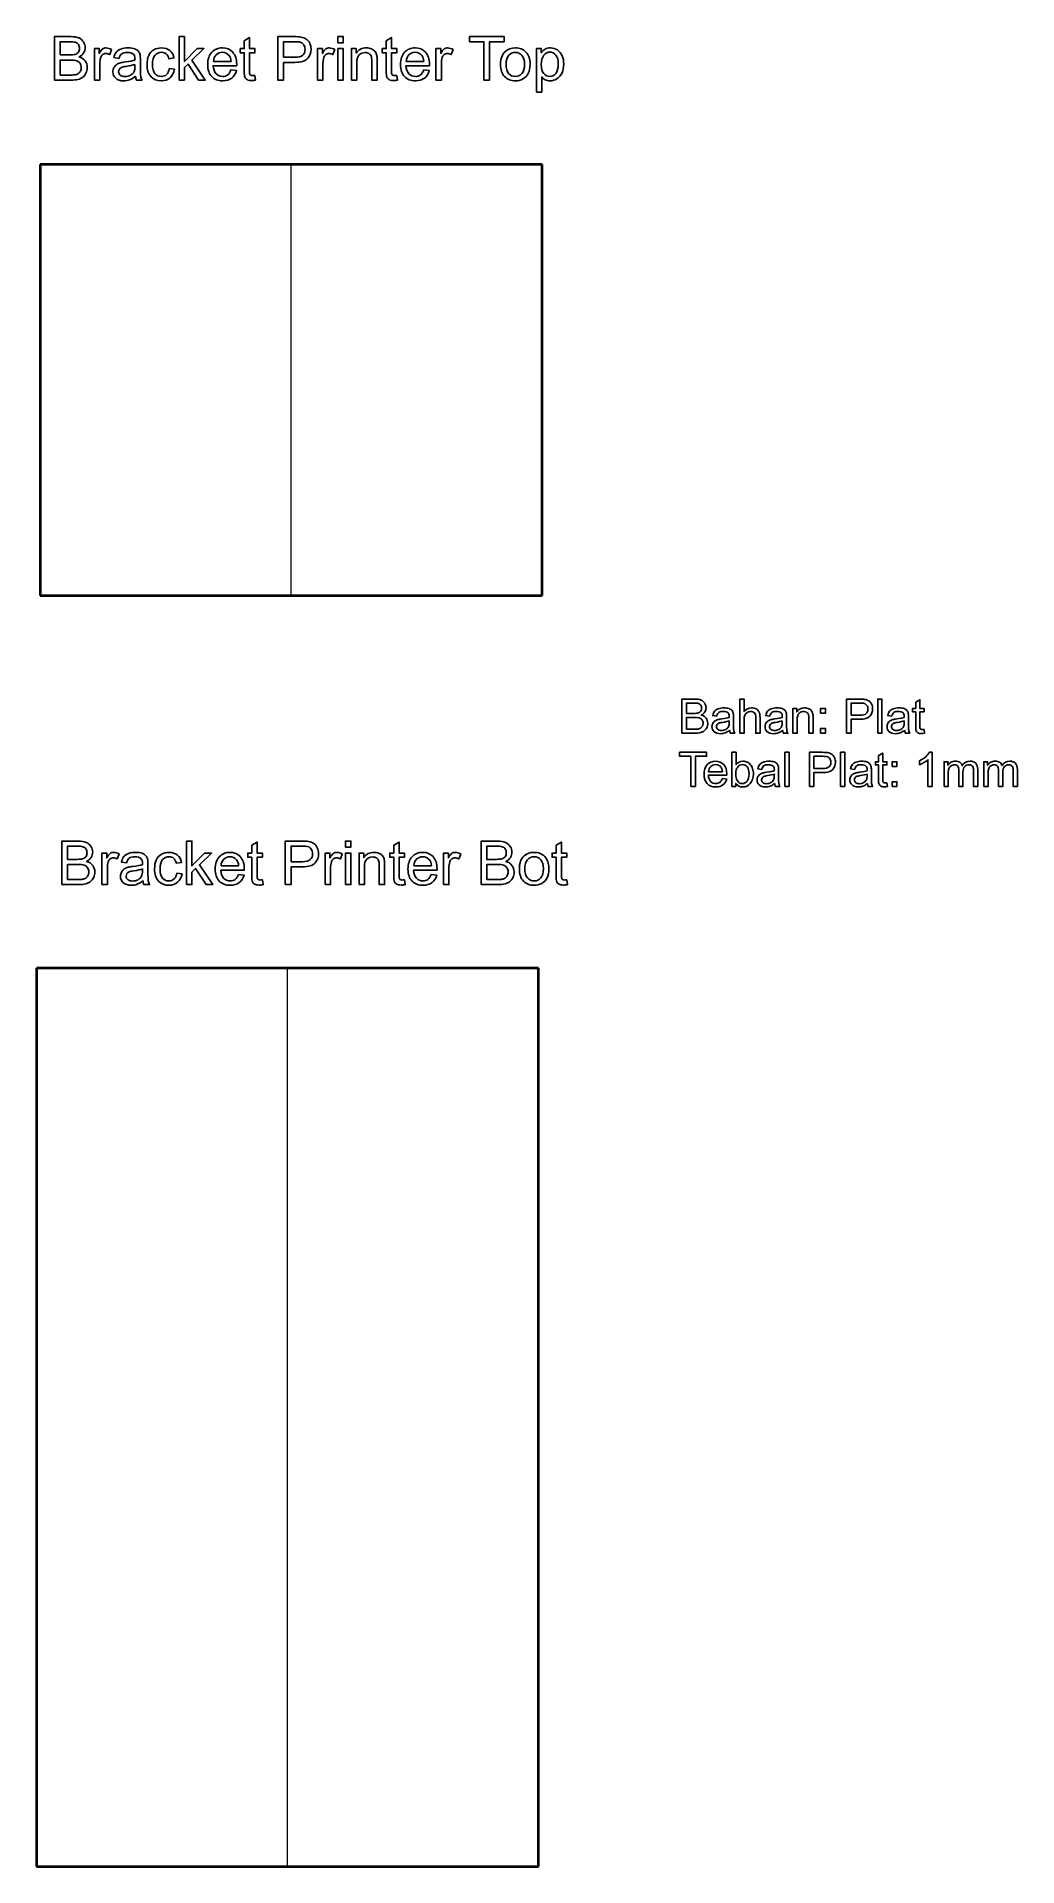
# Model space of a CAD drawing. Header units: centimetres. Extents: x -3.6 to 10.1, y -12.5 to 13.
import ezdxf
from ezdxf.lldxf.tags import DXFTag

# ---------------------------------------------------------------- set-up
doc = ezdxf.new("R2010")
doc.units = ezdxf.units.CM
doc.header["$MEASUREMENT"] = 0
doc.layers.add('SHEETMETAL_BEND_LINES_UP', color=7, linetype='Continuous')
doc.layers.add('Visible', color=7, linetype='Continuous')
tags = doc.linetypes.add('New Line1', pattern=[0.7, 0.4, -0.1, 0.1, -0.1]).pattern_tags.tags
tags[10:11] = [DXFTag(74, 4), DXFTag(75, 0), DXFTag(340, '0'), DXFTag(46, 1.0), DXFTag(50, 0.0), DXFTag(44, 0.0), DXFTag(45, 0.0)]
tags[8:9] = [DXFTag(74, 4), DXFTag(75, 0), DXFTag(340, '0'), DXFTag(46, 1.0), DXFTag(50, 0.0), DXFTag(44, 0.0), DXFTag(45, 0.0)]
tags[6:7] = [DXFTag(74, 4), DXFTag(75, 0), DXFTag(340, '0'), DXFTag(46, 1.0), DXFTag(50, 0.0), DXFTag(44, 0.0), DXFTag(45, 0.0)]
tags[4:5] = [DXFTag(74, 4), DXFTag(75, 0), DXFTag(340, '0'), DXFTag(46, 1.0), DXFTag(50, 0.0), DXFTag(44, 0.0), DXFTag(45, 0.0)]
tags = doc.linetypes.add('New Line2', pattern=[0.7, 0.4, -0.1, 0.1, -0.1]).pattern_tags.tags
tags[10:11] = [DXFTag(74, 4), DXFTag(75, 0), DXFTag(340, '0'), DXFTag(46, 1.0), DXFTag(50, 0.0), DXFTag(44, 0.0), DXFTag(45, 0.0)]
tags[8:9] = [DXFTag(74, 4), DXFTag(75, 0), DXFTag(340, '0'), DXFTag(46, 1.0), DXFTag(50, 0.0), DXFTag(44, 0.0), DXFTag(45, 0.0)]
tags[6:7] = [DXFTag(74, 4), DXFTag(75, 0), DXFTag(340, '0'), DXFTag(46, 1.0), DXFTag(50, 0.0), DXFTag(44, 0.0), DXFTag(45, 0.0)]
tags[4:5] = [DXFTag(74, 4), DXFTag(75, 0), DXFTag(340, '0'), DXFTag(46, 1.0), DXFTag(50, 0.0), DXFTag(44, 0.0), DXFTag(45, 0.0)]

msp = doc.modelspace()

# ---------------------------------------------------------------- linework, layer by layer
at = {"layer": 'SHEETMETAL_BEND_LINES_UP', "linetype": 'New Line1', "lineweight": 13}
msp.add_open_spline([(-0.07882, -12.50143), (-0.07882, -12.50143), (-0.07882, -0.00143), (-0.07882, -0.00143)], degree=3, dxfattribs=at)
at = {"layer": 'Visible', "color": 250}
for points, knots in [([(-3.32449, 12.35681), (-3.32449, 12.35681), (-3.32449, 12.96303), (-3.32449, 12.96303), (-3.32449, 12.96303), (-3.09702, 12.96303), (-3.09702, 12.96303), (-3.05074, 12.96303), (-3.01362, 12.95696), (-2.98554, 12.94468), (-2.9576, 12.9324), (-2.93573, 12.9135), (-2.91993, 12.88795), (-2.90398, 12.86255), (-2.89608, 12.83588), (-2.89608, 12.80794), (-2.89608, 12.78212), (-2.90313, 12.75771), (-2.9171, 12.73485), (-2.93107, 12.71199), (-2.95224, 12.6935), (-2.9806, 12.67939), (-2.94391, 12.66867), (-2.91569, 12.65032), (-2.89608, 12.62436), (-2.87632, 12.59853), (-2.86644, 12.56791), (-2.86644, 12.53264), (-2.86644, 12.50413), (-2.87251, 12.47774), (-2.88451, 12.45333), (-2.8965, 12.42892), (-2.91132, 12.41015), (-2.92896, 12.39689), (-2.9466, 12.38376), (-2.96875, 12.37374), (-2.99528, 12.36697), (-3.02195, 12.3602), (-3.05455, 12.35681), (-3.09321, 12.35681), (-3.09321, 12.35681), (-3.32449, 12.35681), (-3.32449, 12.35681)], [0, 0, 0, 0, 0.07142857, 0.07142857, 0.07142857, 0.14285714, 0.14285714, 0.14285714, 0.21428571, 0.21428571, 0.21428571, 0.28571429, 0.28571429, 0.28571429, 0.35714286, 0.35714286, 0.35714286, 0.42857143, 0.42857143, 0.42857143, 0.5, 0.5, 0.5, 0.57142857, 0.57142857, 0.57142857, 0.64285714, 0.64285714, 0.64285714, 0.71428571, 0.71428571, 0.71428571, 0.78571429, 0.78571429, 0.78571429, 0.85714286, 0.85714286, 0.85714286, 0.92857143, 0.92857143, 0.92857143, 1, 1, 1, 1]), ([(-3.24406, 12.70818), (-3.24406, 12.70818), (-3.11297, 12.70818), (-3.11297, 12.70818), (-3.07741, 12.70818), (-3.05187, 12.71058), (-3.03648, 12.71523), (-3.01602, 12.7213), (-3.00064, 12.73146), (-2.99034, 12.74557), (-2.98004, 12.75968), (-2.97482, 12.77732), (-2.97482, 12.79863), (-2.97482, 12.81881), (-2.97962, 12.83659), (-2.98935, 12.85183), (-2.99895, 12.86721), (-3.01278, 12.87779), (-3.0307, 12.88344), (-3.04862, 12.88908), (-3.07938, 12.89191), (-3.12284, 12.89191), (-3.12284, 12.89191), (-3.24406, 12.89191), (-3.24406, 12.89191), (-3.24406, 12.89191), (-3.24406, 12.70818), (-3.24406, 12.70818)], [0, 0, 0, 0, 0.11111111, 0.11111111, 0.11111111, 0.22222222, 0.22222222, 0.22222222, 0.33333333, 0.33333333, 0.33333333, 0.44444444, 0.44444444, 0.44444444, 0.55555556, 0.55555556, 0.55555556, 0.66666667, 0.66666667, 0.66666667, 0.77777778, 0.77777778, 0.77777778, 0.88888889, 0.88888889, 0.88888889, 1, 1, 1, 1]), ([(-2.76654, 12.35681), (-2.76654, 12.35681), (-2.76654, 12.79623), (-2.76654, 12.79623), (-2.76654, 12.79623), (-2.69965, 12.79623), (-2.69965, 12.79623), (-2.69965, 12.79623), (-2.69965, 12.72892), (-2.69965, 12.72892), (-2.68258, 12.76011), (-2.66677, 12.78071), (-2.65224, 12.79059), (-2.6377, 12.80061), (-2.62176, 12.80555), (-2.6044, 12.80555), (-2.57928, 12.80555), (-2.55374, 12.79764), (-2.52778, 12.78198), (-2.52778, 12.78198), (-2.5543, 12.71326), (-2.5543, 12.71326), (-2.57237, 12.72342), (-2.59043, 12.7285), (-2.60849, 12.7285), (-2.62472, 12.7285), (-2.63925, 12.72356), (-2.65209, 12.71382), (-2.66494, 12.70409), (-2.67411, 12.69054), (-2.67961, 12.67318), (-2.68794, 12.64679), (-2.69203, 12.61787), (-2.69203, 12.5864), (-2.69203, 12.5864), (-2.69203, 12.35681), (-2.69203, 12.35681), (-2.69203, 12.35681), (-2.76654, 12.35681), (-2.76654, 12.35681)], [0, 0, 0, 0, 0.07692308, 0.07692308, 0.07692308, 0.15384615, 0.15384615, 0.15384615, 0.23076923, 0.23076923, 0.23076923, 0.30769231, 0.30769231, 0.30769231, 0.38461538, 0.38461538, 0.38461538, 0.46153846, 0.46153846, 0.46153846, 0.53846154, 0.53846154, 0.53846154, 0.61538462, 0.61538462, 0.61538462, 0.69230769, 0.69230769, 0.69230769, 0.76923077, 0.76923077, 0.76923077, 0.84615385, 0.84615385, 0.84615385, 0.92307692, 0.92307692, 0.92307692, 1, 1, 1, 1]), ([(-2.19673, 12.41184), (-2.22439, 12.38828), (-2.25106, 12.37177), (-2.2766, 12.36203), (-2.30214, 12.35229), (-2.32951, 12.3475), (-2.35887, 12.3475), (-2.40713, 12.3475), (-2.44424, 12.35921), (-2.4702, 12.38277), (-2.49617, 12.4062), (-2.50915, 12.43626), (-2.50915, 12.4728), (-2.50915, 12.49425), (-2.50421, 12.51387), (-2.49447, 12.53165), (-2.4846, 12.54943), (-2.47176, 12.56354), (-2.45595, 12.57426), (-2.44001, 12.58499), (-2.42223, 12.59317), (-2.40233, 12.59868), (-2.38765, 12.60249), (-2.3655, 12.60615), (-2.33601, 12.60982), (-2.27589, 12.61688), (-2.23144, 12.62549), (-2.20308, 12.63536), (-2.2028, 12.64552), (-2.20266, 12.65202), (-2.20266, 12.6547), (-2.20266, 12.68489), (-2.20971, 12.7062), (-2.22382, 12.71862), (-2.24287, 12.73541), (-2.27124, 12.74374), (-2.30877, 12.74374), (-2.34391, 12.74374), (-2.36987, 12.73753), (-2.38652, 12.72525), (-2.40332, 12.71298), (-2.41559, 12.69124), (-2.42364, 12.65992), (-2.42364, 12.65992), (-2.49645, 12.67008), (-2.49645, 12.67008), (-2.48982, 12.70126), (-2.47895, 12.72652), (-2.46371, 12.74571), (-2.44847, 12.7649), (-2.42646, 12.77958), (-2.39767, 12.79002), (-2.36903, 12.80032), (-2.33558, 12.80555), (-2.29776, 12.80555), (-2.26023, 12.80555), (-2.22961, 12.80117), (-2.20604, 12.79228), (-2.18262, 12.78339), (-2.16526, 12.77238), (-2.15425, 12.75898), (-2.14325, 12.74557), (-2.13549, 12.72864), (-2.13097, 12.70818), (-2.12857, 12.69548), (-2.1273, 12.67262), (-2.1273, 12.63974), (-2.1273, 12.63974), (-2.1273, 12.54096), (-2.1273, 12.54096), (-2.1273, 12.47196), (-2.12575, 12.42835), (-2.12265, 12.40987), (-2.11968, 12.39138), (-2.11347, 12.37374), (-2.10444, 12.35681), (-2.10444, 12.35681), (-2.18234, 12.35681), (-2.18234, 12.35681), (-2.18981, 12.37247), (-2.19461, 12.39082), (-2.19673, 12.41184)], [0, 0, 0, 0, 0.03703704, 0.03703704, 0.03703704, 0.07407407, 0.07407407, 0.07407407, 0.11111111, 0.11111111, 0.11111111, 0.14814815, 0.14814815, 0.14814815, 0.18518519, 0.18518519, 0.18518519, 0.22222222, 0.22222222, 0.22222222, 0.25925926, 0.25925926, 0.25925926, 0.2962963, 0.2962963, 0.2962963, 0.33333333, 0.33333333, 0.33333333, 0.37037037, 0.37037037, 0.37037037, 0.40740741, 0.40740741, 0.40740741, 0.44444444, 0.44444444, 0.44444444, 0.48148148, 0.48148148, 0.48148148, 0.51851852, 0.51851852, 0.51851852, 0.55555556, 0.55555556, 0.55555556, 0.59259259, 0.59259259, 0.59259259, 0.62962963, 0.62962963, 0.62962963, 0.66666667, 0.66666667, 0.66666667, 0.7037037, 0.7037037, 0.7037037, 0.74074074, 0.74074074, 0.74074074, 0.77777778, 0.77777778, 0.77777778, 0.81481481, 0.81481481, 0.81481481, 0.85185185, 0.85185185, 0.85185185, 0.88888889, 0.88888889, 0.88888889, 0.92592593, 0.92592593, 0.92592593, 0.96296296, 0.96296296, 0.96296296, 1, 1, 1, 1]), ([(-1.72584, 12.51768), (-1.72584, 12.51768), (-1.65303, 12.50752), (-1.65303, 12.50752), (-1.66107, 12.45742), (-1.68139, 12.41833), (-1.71427, 12.38997), (-1.74715, 12.36161), (-1.78765, 12.3475), (-1.83548, 12.3475), (-1.89545, 12.3475), (-1.94372, 12.36711), (-1.98012, 12.40634), (-2.01667, 12.44557), (-2.03487, 12.50173), (-2.03487, 12.57483), (-2.03487, 12.62224), (-2.02697, 12.66359), (-2.01131, 12.69915), (-1.99564, 12.73457), (-1.9718, 12.76124), (-1.93962, 12.77887), (-1.90759, 12.79666), (-1.87274, 12.80555), (-1.83492, 12.80555), (-1.78736, 12.80555), (-1.74828, 12.79355), (-1.71808, 12.76942), (-1.68774, 12.74529), (-1.66827, 12.711), (-1.6598, 12.66669), (-1.6598, 12.66669), (-1.73177, 12.65568), (-1.73177, 12.65568), (-1.73868, 12.68518), (-1.75082, 12.70733), (-1.76845, 12.72229), (-1.78595, 12.73711), (-1.80712, 12.74458), (-1.83195, 12.74458), (-1.86949, 12.74458), (-1.89997, 12.73118), (-1.92354, 12.70437), (-1.94696, 12.67742), (-1.95867, 12.63508), (-1.95867, 12.57694), (-1.95867, 12.51796), (-1.94738, 12.4752), (-1.92481, 12.44853), (-1.90209, 12.42186), (-1.87259, 12.40846), (-1.83633, 12.40846), (-1.80698, 12.40846), (-1.78257, 12.41735), (-1.76309, 12.43527), (-1.74348, 12.45305), (-1.73106, 12.48056), (-1.72584, 12.51768)], [0, 0, 0, 0, 0.05263158, 0.05263158, 0.05263158, 0.10526316, 0.10526316, 0.10526316, 0.15789474, 0.15789474, 0.15789474, 0.21052632, 0.21052632, 0.21052632, 0.26315789, 0.26315789, 0.26315789, 0.31578947, 0.31578947, 0.31578947, 0.36842105, 0.36842105, 0.36842105, 0.42105263, 0.42105263, 0.42105263, 0.47368421, 0.47368421, 0.47368421, 0.52631579, 0.52631579, 0.52631579, 0.57894737, 0.57894737, 0.57894737, 0.63157895, 0.63157895, 0.63157895, 0.68421053, 0.68421053, 0.68421053, 0.73684211, 0.73684211, 0.73684211, 0.78947368, 0.78947368, 0.78947368, 0.84210526, 0.84210526, 0.84210526, 0.89473684, 0.89473684, 0.89473684, 0.94736842, 0.94736842, 0.94736842, 1, 1, 1, 1]), ([(-1.58924, 12.35681), (-1.58924, 12.35681), (-1.58924, 12.96303), (-1.58924, 12.96303), (-1.58924, 12.96303), (-1.51473, 12.96303), (-1.51473, 12.96303), (-1.51473, 12.96303), (-1.51473, 12.61773), (-1.51473, 12.61773), (-1.51473, 12.61773), (-1.33862, 12.79623), (-1.33862, 12.79623), (-1.33862, 12.79623), (-1.24239, 12.79623), (-1.24239, 12.79623), (-1.24239, 12.79623), (-1.41003, 12.63297), (-1.41003, 12.63297), (-1.41003, 12.63297), (-1.22545, 12.35681), (-1.22545, 12.35681), (-1.22545, 12.35681), (-1.31717, 12.35681), (-1.31717, 12.35681), (-1.31717, 12.35681), (-1.46308, 12.58132), (-1.46308, 12.58132), (-1.46308, 12.58132), (-1.51473, 12.53108), (-1.51473, 12.53108), (-1.51473, 12.53108), (-1.51473, 12.35681), (-1.51473, 12.35681), (-1.51473, 12.35681), (-1.58924, 12.35681), (-1.58924, 12.35681)], [0, 0, 0, 0, 0.08333333, 0.08333333, 0.08333333, 0.16666667, 0.16666667, 0.16666667, 0.25, 0.25, 0.25, 0.33333333, 0.33333333, 0.33333333, 0.41666667, 0.41666667, 0.41666667, 0.5, 0.5, 0.5, 0.58333333, 0.58333333, 0.58333333, 0.66666667, 0.66666667, 0.66666667, 0.75, 0.75, 0.75, 0.83333333, 0.83333333, 0.83333333, 0.91666667, 0.91666667, 0.91666667, 1, 1, 1, 1]), ([(-0.86646, 12.49905), (-0.86646, 12.49905), (-0.78941, 12.48889), (-0.78941, 12.48889), (-0.80141, 12.44416), (-0.82384, 12.4093), (-0.85658, 12.38461), (-0.88932, 12.35991), (-0.93109, 12.3475), (-0.98203, 12.3475), (-1.04609, 12.3475), (-1.09689, 12.36725), (-1.13443, 12.40676), (-1.17197, 12.44613), (-1.19073, 12.50159), (-1.19073, 12.57285), (-1.19073, 12.64651), (-1.17182, 12.7038), (-1.13387, 12.74444), (-1.09591, 12.78523), (-1.04666, 12.80555), (-0.98612, 12.80555), (-0.92756, 12.80555), (-0.87972, 12.78565), (-0.84261, 12.74571), (-0.8055, 12.70578), (-0.78687, 12.64962), (-0.78687, 12.57723), (-0.78687, 12.57285), (-0.78701, 12.56622), (-0.78729, 12.55747), (-0.78729, 12.55747), (-1.11453, 12.55747), (-1.11453, 12.55747), (-1.11171, 12.50935), (-1.09816, 12.47238), (-1.07361, 12.44684), (-1.0492, 12.4213), (-1.01858, 12.40846), (-0.98203, 12.40846), (-0.95479, 12.40846), (-0.93151, 12.41565), (-0.91232, 12.43005), (-0.89299, 12.44444), (-0.87775, 12.46744), (-0.86646, 12.49905)], [0, 0, 0, 0, 0.06666667, 0.06666667, 0.06666667, 0.13333333, 0.13333333, 0.13333333, 0.2, 0.2, 0.2, 0.26666667, 0.26666667, 0.26666667, 0.33333333, 0.33333333, 0.33333333, 0.4, 0.4, 0.4, 0.46666667, 0.46666667, 0.46666667, 0.53333333, 0.53333333, 0.53333333, 0.6, 0.6, 0.6, 0.66666667, 0.66666667, 0.66666667, 0.73333333, 0.73333333, 0.73333333, 0.8, 0.8, 0.8, 0.86666667, 0.86666667, 0.86666667, 0.93333333, 0.93333333, 0.93333333, 1, 1, 1, 1]), ([(-1.1103, 12.61843), (-1.1103, 12.61843), (-0.86561, 12.61843), (-0.86561, 12.61843), (-0.86886, 12.6554), (-0.87831, 12.68306), (-0.89369, 12.70155), (-0.91726, 12.73019), (-0.94802, 12.74458), (-0.9857, 12.74458), (-1.01985, 12.74458), (-1.04849, 12.73315), (-1.07178, 12.71029), (-1.09492, 12.68743), (-1.10776, 12.65681), (-1.1103, 12.61843)], [0, 0, 0, 0, 0.2, 0.2, 0.2, 0.4, 0.4, 0.4, 0.6, 0.6, 0.6, 0.8, 0.8, 0.8, 1, 1, 1, 1]), ([(-0.53358, 12.42327), (-0.53358, 12.42327), (-0.52342, 12.35752), (-0.52342, 12.35752), (-0.5443, 12.35314), (-0.56307, 12.35088), (-0.57944, 12.35088), (-0.60639, 12.35088), (-0.62727, 12.35512), (-0.64223, 12.36372), (-0.65705, 12.37233), (-0.66749, 12.38348), (-0.67356, 12.39745), (-0.67963, 12.41142), (-0.68259, 12.44077), (-0.68259, 12.4855), (-0.68259, 12.4855), (-0.68259, 12.73866), (-0.68259, 12.73866), (-0.68259, 12.73866), (-0.73762, 12.73866), (-0.73762, 12.73866), (-0.73762, 12.73866), (-0.73762, 12.79623), (-0.73762, 12.79623), (-0.73762, 12.79623), (-0.68259, 12.79623), (-0.68259, 12.79623), (-0.68259, 12.79623), (-0.68259, 12.90489), (-0.68259, 12.90489), (-0.68259, 12.90489), (-0.60808, 12.94962), (-0.60808, 12.94962), (-0.60808, 12.94962), (-0.60808, 12.79623), (-0.60808, 12.79623), (-0.60808, 12.79623), (-0.53358, 12.79623), (-0.53358, 12.79623), (-0.53358, 12.79623), (-0.53358, 12.73866), (-0.53358, 12.73866), (-0.53358, 12.73866), (-0.60808, 12.73866), (-0.60808, 12.73866), (-0.60808, 12.73866), (-0.60808, 12.48127), (-0.60808, 12.48127), (-0.60808, 12.45996), (-0.60681, 12.44627), (-0.60413, 12.44021), (-0.60159, 12.43414), (-0.59736, 12.42934), (-0.59143, 12.42567), (-0.5855, 12.42214), (-0.57704, 12.42031), (-0.56603, 12.42031), (-0.55785, 12.42031), (-0.54698, 12.4213), (-0.53358, 12.42327)], [0, 0, 0, 0, 0.05, 0.05, 0.05, 0.1, 0.1, 0.1, 0.15, 0.15, 0.15, 0.2, 0.2, 0.2, 0.25, 0.25, 0.25, 0.3, 0.3, 0.3, 0.35, 0.35, 0.35, 0.4, 0.4, 0.4, 0.45, 0.45, 0.45, 0.5, 0.5, 0.5, 0.55, 0.55, 0.55, 0.6, 0.6, 0.6, 0.65, 0.65, 0.65, 0.7, 0.7, 0.7, 0.75, 0.75, 0.75, 0.8, 0.8, 0.8, 0.85, 0.85, 0.85, 0.9, 0.9, 0.9, 0.95, 0.95, 0.95, 1, 1, 1, 1]), ([(-0.21552, 12.35681), (-0.21552, 12.35681), (-0.21552, 12.96303), (-0.21552, 12.96303), (-0.21552, 12.96303), (0.01337, 12.96303), (0.01337, 12.96303), (0.05358, 12.96303), (0.08435, 12.96105), (0.10565, 12.95724), (0.13543, 12.9523), (0.16041, 12.94285), (0.18058, 12.92902), (0.20076, 12.91505), (0.21699, 12.89557), (0.22927, 12.8706), (0.24154, 12.84562), (0.24761, 12.8181), (0.24761, 12.78805), (0.24761, 12.73668), (0.23124, 12.69308), (0.19836, 12.65752), (0.16563, 12.62182), (0.10622, 12.60404), (0.02042, 12.60404), (0.02042, 12.60404), (-0.13508, 12.60404), (-0.13508, 12.60404), (-0.13508, 12.60404), (-0.13508, 12.35681), (-0.13508, 12.35681), (-0.13508, 12.35681), (-0.21552, 12.35681), (-0.21552, 12.35681)], [0, 0, 0, 0, 0.09090909, 0.09090909, 0.09090909, 0.18181818, 0.18181818, 0.18181818, 0.27272727, 0.27272727, 0.27272727, 0.36363636, 0.36363636, 0.36363636, 0.45454545, 0.45454545, 0.45454545, 0.54545455, 0.54545455, 0.54545455, 0.63636364, 0.63636364, 0.63636364, 0.72727273, 0.72727273, 0.72727273, 0.81818182, 0.81818182, 0.81818182, 0.90909091, 0.90909091, 0.90909091, 1, 1, 1, 1]), ([(-0.13508, 12.67516), (-0.13508, 12.67516), (0.02155, 12.67516), (0.02155, 12.67516), (0.07348, 12.67516), (0.11017, 12.68475), (0.13204, 12.70409), (0.15377, 12.72342), (0.16464, 12.75051), (0.16464, 12.78565), (0.16464, 12.81091), (0.15829, 12.83264), (0.14545, 12.8507), (0.13261, 12.86876), (0.11567, 12.88076), (0.09479, 12.88654), (0.08124, 12.89007), (0.05626, 12.89191), (0.02, 12.89191), (0.02, 12.89191), (-0.13508, 12.89191), (-0.13508, 12.89191), (-0.13508, 12.89191), (-0.13508, 12.67516), (-0.13508, 12.67516)], [0, 0, 0, 0, 0.125, 0.125, 0.125, 0.25, 0.25, 0.25, 0.375, 0.375, 0.375, 0.5, 0.5, 0.5, 0.625, 0.625, 0.625, 0.75, 0.75, 0.75, 0.875, 0.875, 0.875, 1, 1, 1, 1]), ([(0.33905, 12.35681), (0.33905, 12.35681), (0.33905, 12.79623), (0.33905, 12.79623), (0.33905, 12.79623), (0.40594, 12.79623), (0.40594, 12.79623), (0.40594, 12.79623), (0.40594, 12.72892), (0.40594, 12.72892), (0.42301, 12.76011), (0.43882, 12.78071), (0.45335, 12.79059), (0.46789, 12.80061), (0.48383, 12.80555), (0.50119, 12.80555), (0.52631, 12.80555), (0.55185, 12.79764), (0.57781, 12.78198), (0.57781, 12.78198), (0.55129, 12.71326), (0.55129, 12.71326), (0.53322, 12.72342), (0.51516, 12.7285), (0.4971, 12.7285), (0.48087, 12.7285), (0.46634, 12.72356), (0.4535, 12.71382), (0.44065, 12.70409), (0.43148, 12.69054), (0.42598, 12.67318), (0.41765, 12.64679), (0.41356, 12.61787), (0.41356, 12.5864), (0.41356, 12.5864), (0.41356, 12.35681), (0.41356, 12.35681), (0.41356, 12.35681), (0.33905, 12.35681), (0.33905, 12.35681)], [0, 0, 0, 0, 0.07692308, 0.07692308, 0.07692308, 0.15384615, 0.15384615, 0.15384615, 0.23076923, 0.23076923, 0.23076923, 0.30769231, 0.30769231, 0.30769231, 0.38461538, 0.38461538, 0.38461538, 0.46153846, 0.46153846, 0.46153846, 0.53846154, 0.53846154, 0.53846154, 0.61538462, 0.61538462, 0.61538462, 0.69230769, 0.69230769, 0.69230769, 0.76923077, 0.76923077, 0.76923077, 0.84615385, 0.84615385, 0.84615385, 0.92307692, 0.92307692, 0.92307692, 1, 1, 1, 1]), ([(0.62184, 12.87836), (0.62184, 12.87836), (0.62184, 12.96303), (0.62184, 12.96303), (0.62184, 12.96303), (0.69635, 12.96303), (0.69635, 12.96303), (0.69635, 12.96303), (0.69635, 12.87836), (0.69635, 12.87836), (0.69635, 12.87836), (0.62184, 12.87836), (0.62184, 12.87836)], [0, 0, 0, 0, 0.25, 0.25, 0.25, 0.5, 0.5, 0.5, 0.75, 0.75, 0.75, 1, 1, 1, 1]), ([(0.62184, 12.35681), (0.62184, 12.35681), (0.62184, 12.79623), (0.62184, 12.79623), (0.62184, 12.79623), (0.69635, 12.79623), (0.69635, 12.79623), (0.69635, 12.79623), (0.69635, 12.35681), (0.69635, 12.35681), (0.69635, 12.35681), (0.62184, 12.35681), (0.62184, 12.35681)], [0, 0, 0, 0, 0.25, 0.25, 0.25, 0.5, 0.5, 0.5, 0.75, 0.75, 0.75, 1, 1, 1, 1]), ([(0.80994, 12.35681), (0.80994, 12.35681), (0.80994, 12.79623), (0.80994, 12.79623), (0.80994, 12.79623), (0.87683, 12.79623), (0.87683, 12.79623), (0.87683, 12.79623), (0.87683, 12.73386), (0.87683, 12.73386), (0.909, 12.7817), (0.95557, 12.80555), (1.01639, 12.80555), (1.04292, 12.80555), (1.06719, 12.80075), (1.08934, 12.79129), (1.1115, 12.78184), (1.12815, 12.76928), (1.13915, 12.7539), (1.15016, 12.73852), (1.15792, 12.72017), (1.1623, 12.69901), (1.16498, 12.68518), (1.16639, 12.66105), (1.16639, 12.62662), (1.16639, 12.62662), (1.16639, 12.35681), (1.16639, 12.35681), (1.16639, 12.35681), (1.09188, 12.35681), (1.09188, 12.35681), (1.09188, 12.35681), (1.09188, 12.62379), (1.09188, 12.62379), (1.09188, 12.65413), (1.08906, 12.67685), (1.08327, 12.69181), (1.07749, 12.70677), (1.06719, 12.71876), (1.05251, 12.72779), (1.03784, 12.73668), (1.02048, 12.7412), (1.00072, 12.7412), (0.96911, 12.7412), (0.94188, 12.73118), (0.91888, 12.711), (0.89588, 12.69096), (0.88445, 12.65272), (0.88445, 12.59656), (0.88445, 12.59656), (0.88445, 12.35681), (0.88445, 12.35681), (0.88445, 12.35681), (0.80994, 12.35681), (0.80994, 12.35681)], [0, 0, 0, 0, 0.05555556, 0.05555556, 0.05555556, 0.11111111, 0.11111111, 0.11111111, 0.16666667, 0.16666667, 0.16666667, 0.22222222, 0.22222222, 0.22222222, 0.27777778, 0.27777778, 0.27777778, 0.33333333, 0.33333333, 0.33333333, 0.38888889, 0.38888889, 0.38888889, 0.44444444, 0.44444444, 0.44444444, 0.5, 0.5, 0.5, 0.55555556, 0.55555556, 0.55555556, 0.61111111, 0.61111111, 0.61111111, 0.66666667, 0.66666667, 0.66666667, 0.72222222, 0.72222222, 0.72222222, 0.77777778, 0.77777778, 0.77777778, 0.83333333, 0.83333333, 0.83333333, 0.88888889, 0.88888889, 0.88888889, 0.94444444, 0.94444444, 0.94444444, 1, 1, 1, 1]), ([(1.44254, 12.42327), (1.44254, 12.42327), (1.4527, 12.35752), (1.4527, 12.35752), (1.43182, 12.35314), (1.41305, 12.35088), (1.39668, 12.35088), (1.36973, 12.35088), (1.34885, 12.35512), (1.33389, 12.36372), (1.31907, 12.37233), (1.30863, 12.38348), (1.30256, 12.39745), (1.29649, 12.41142), (1.29353, 12.44077), (1.29353, 12.4855), (1.29353, 12.4855), (1.29353, 12.73866), (1.29353, 12.73866), (1.29353, 12.73866), (1.2385, 12.73866), (1.2385, 12.73866), (1.2385, 12.73866), (1.2385, 12.79623), (1.2385, 12.79623), (1.2385, 12.79623), (1.29353, 12.79623), (1.29353, 12.79623), (1.29353, 12.79623), (1.29353, 12.90489), (1.29353, 12.90489), (1.29353, 12.90489), (1.36804, 12.94962), (1.36804, 12.94962), (1.36804, 12.94962), (1.36804, 12.79623), (1.36804, 12.79623), (1.36804, 12.79623), (1.44254, 12.79623), (1.44254, 12.79623), (1.44254, 12.79623), (1.44254, 12.73866), (1.44254, 12.73866), (1.44254, 12.73866), (1.36804, 12.73866), (1.36804, 12.73866), (1.36804, 12.73866), (1.36804, 12.48127), (1.36804, 12.48127), (1.36804, 12.45996), (1.36931, 12.44627), (1.37199, 12.44021), (1.37453, 12.43414), (1.37876, 12.42934), (1.38469, 12.42567), (1.39062, 12.42214), (1.39908, 12.42031), (1.41009, 12.42031), (1.41827, 12.42031), (1.42914, 12.4213), (1.44254, 12.42327)], [0, 0, 0, 0, 0.05, 0.05, 0.05, 0.1, 0.1, 0.1, 0.15, 0.15, 0.15, 0.2, 0.2, 0.2, 0.25, 0.25, 0.25, 0.3, 0.3, 0.3, 0.35, 0.35, 0.35, 0.4, 0.4, 0.4, 0.45, 0.45, 0.45, 0.5, 0.5, 0.5, 0.55, 0.55, 0.55, 0.6, 0.6, 0.6, 0.65, 0.65, 0.65, 0.7, 0.7, 0.7, 0.75, 0.75, 0.75, 0.8, 0.8, 0.8, 0.85, 0.85, 0.85, 0.9, 0.9, 0.9, 0.95, 0.95, 0.95, 1, 1, 1, 1]), ([(1.81578, 12.49905), (1.81578, 12.49905), (1.89283, 12.48889), (1.89283, 12.48889), (1.88083, 12.44416), (1.8584, 12.4093), (1.82566, 12.38461), (1.79292, 12.35991), (1.75115, 12.3475), (1.70021, 12.3475), (1.63615, 12.3475), (1.58535, 12.36725), (1.54781, 12.40676), (1.51027, 12.44613), (1.49151, 12.50159), (1.49151, 12.57285), (1.49151, 12.64651), (1.51042, 12.7038), (1.54837, 12.74444), (1.58633, 12.78523), (1.63558, 12.80555), (1.69612, 12.80555), (1.75468, 12.80555), (1.80252, 12.78565), (1.83963, 12.74571), (1.87674, 12.70578), (1.89537, 12.64962), (1.89537, 12.57723), (1.89537, 12.57285), (1.89523, 12.56622), (1.89495, 12.55747), (1.89495, 12.55747), (1.56771, 12.55747), (1.56771, 12.55747), (1.57053, 12.50935), (1.58408, 12.47238), (1.60863, 12.44684), (1.63304, 12.4213), (1.66366, 12.40846), (1.70021, 12.40846), (1.72745, 12.40846), (1.75073, 12.41565), (1.76992, 12.43005), (1.78925, 12.44444), (1.80449, 12.46744), (1.81578, 12.49905)], [0, 0, 0, 0, 0.06666667, 0.06666667, 0.06666667, 0.13333333, 0.13333333, 0.13333333, 0.2, 0.2, 0.2, 0.26666667, 0.26666667, 0.26666667, 0.33333333, 0.33333333, 0.33333333, 0.4, 0.4, 0.4, 0.46666667, 0.46666667, 0.46666667, 0.53333333, 0.53333333, 0.53333333, 0.6, 0.6, 0.6, 0.66666667, 0.66666667, 0.66666667, 0.73333333, 0.73333333, 0.73333333, 0.8, 0.8, 0.8, 0.86666667, 0.86666667, 0.86666667, 0.93333333, 0.93333333, 0.93333333, 1, 1, 1, 1]), ([(1.57194, 12.61843), (1.57194, 12.61843), (1.81663, 12.61843), (1.81663, 12.61843), (1.81338, 12.6554), (1.80393, 12.68306), (1.78855, 12.70155), (1.76498, 12.73019), (1.73422, 12.74458), (1.69654, 12.74458), (1.66239, 12.74458), (1.63375, 12.73315), (1.61046, 12.71029), (1.58732, 12.68743), (1.57448, 12.65681), (1.57194, 12.61843)], [0, 0, 0, 0, 0.2, 0.2, 0.2, 0.4, 0.4, 0.4, 0.6, 0.6, 0.6, 0.8, 0.8, 0.8, 1, 1, 1, 1]), ([(1.9861, 12.35681), (1.9861, 12.35681), (1.9861, 12.79623), (1.9861, 12.79623), (1.9861, 12.79623), (2.05299, 12.79623), (2.05299, 12.79623), (2.05299, 12.79623), (2.05299, 12.72892), (2.05299, 12.72892), (2.07006, 12.76011), (2.08587, 12.78071), (2.1004, 12.79059), (2.11494, 12.80061), (2.13088, 12.80555), (2.14824, 12.80555), (2.17336, 12.80555), (2.1989, 12.79764), (2.22486, 12.78198), (2.22486, 12.78198), (2.19834, 12.71326), (2.19834, 12.71326), (2.18027, 12.72342), (2.16221, 12.7285), (2.14415, 12.7285), (2.12792, 12.7285), (2.11339, 12.72356), (2.10055, 12.71382), (2.0877, 12.70409), (2.07853, 12.69054), (2.07303, 12.67318), (2.0647, 12.64679), (2.06061, 12.61787), (2.06061, 12.5864), (2.06061, 12.5864), (2.06061, 12.35681), (2.06061, 12.35681), (2.06061, 12.35681), (1.9861, 12.35681), (1.9861, 12.35681)], [0, 0, 0, 0, 0.07692308, 0.07692308, 0.07692308, 0.15384615, 0.15384615, 0.15384615, 0.23076923, 0.23076923, 0.23076923, 0.30769231, 0.30769231, 0.30769231, 0.38461538, 0.38461538, 0.38461538, 0.46153846, 0.46153846, 0.46153846, 0.53846154, 0.53846154, 0.53846154, 0.61538462, 0.61538462, 0.61538462, 0.69230769, 0.69230769, 0.69230769, 0.76923077, 0.76923077, 0.76923077, 0.84615385, 0.84615385, 0.84615385, 0.92307692, 0.92307692, 0.92307692, 1, 1, 1, 1]), ([(2.65229, 12.35681), (2.65229, 12.35681), (2.65229, 12.89191), (2.65229, 12.89191), (2.65229, 12.89191), (2.45247, 12.89191), (2.45247, 12.89191), (2.45247, 12.89191), (2.45247, 12.96303), (2.45247, 12.96303), (2.45247, 12.96303), (2.93254, 12.96303), (2.93254, 12.96303), (2.93254, 12.96303), (2.93254, 12.89191), (2.93254, 12.89191), (2.93254, 12.89191), (2.73272, 12.89191), (2.73272, 12.89191), (2.73272, 12.89191), (2.73272, 12.35681), (2.73272, 12.35681), (2.73272, 12.35681), (2.65229, 12.35681), (2.65229, 12.35681)], [0, 0, 0, 0, 0.125, 0.125, 0.125, 0.25, 0.25, 0.25, 0.375, 0.375, 0.375, 0.5, 0.5, 0.5, 0.625, 0.625, 0.625, 0.75, 0.75, 0.75, 0.875, 0.875, 0.875, 1, 1, 1, 1]), ([(2.88428, 12.57652), (2.88428, 12.65766), (2.90686, 12.71777), (2.95215, 12.75686), (2.98983, 12.78932), (3.03598, 12.80555), (3.0903, 12.80555), (3.15056, 12.80555), (3.19995, 12.78579), (3.23833, 12.74628), (3.27657, 12.70691), (3.29576, 12.6523), (3.29576, 12.58273), (3.29576, 12.52629), (3.2873, 12.48198), (3.27036, 12.44966), (3.25343, 12.41735), (3.22873, 12.39223), (3.19628, 12.37431), (3.16396, 12.35639), (3.12854, 12.3475), (3.0903, 12.3475), (3.02878, 12.3475), (2.97911, 12.36711), (2.94115, 12.40648), (2.90319, 12.44585), (2.88428, 12.50258), (2.88428, 12.57652)], [0, 0, 0, 0, 0.11111111, 0.11111111, 0.11111111, 0.22222222, 0.22222222, 0.22222222, 0.33333333, 0.33333333, 0.33333333, 0.44444444, 0.44444444, 0.44444444, 0.55555556, 0.55555556, 0.55555556, 0.66666667, 0.66666667, 0.66666667, 0.77777778, 0.77777778, 0.77777778, 0.88888889, 0.88888889, 0.88888889, 1, 1, 1, 1]), ([(2.96048, 12.57638), (2.96048, 12.52022), (2.97276, 12.47817), (2.99731, 12.45037), (3.02201, 12.42243), (3.05291, 12.40846), (3.0903, 12.40846), (3.12727, 12.40846), (3.15804, 12.42243), (3.18273, 12.45051), (3.20728, 12.47859), (3.21956, 12.52135), (3.21956, 12.57878), (3.21956, 12.63297), (3.20714, 12.67403), (3.18245, 12.70183), (3.15775, 12.72977), (3.12699, 12.74374), (3.0903, 12.74374), (3.05291, 12.74374), (3.02201, 12.72991), (2.99731, 12.70211), (2.97276, 12.67431), (2.96048, 12.6324), (2.96048, 12.57638)], [0, 0, 0, 0, 0.125, 0.125, 0.125, 0.25, 0.25, 0.25, 0.375, 0.375, 0.375, 0.5, 0.5, 0.5, 0.625, 0.625, 0.625, 0.75, 0.75, 0.75, 0.875, 0.875, 0.875, 1, 1, 1, 1]), ([(3.38311, 12.18832), (3.38311, 12.18832), (3.38311, 12.79623), (3.38311, 12.79623), (3.38311, 12.79623), (3.45084, 12.79623), (3.45084, 12.79623), (3.45084, 12.79623), (3.45084, 12.73852), (3.45084, 12.73852), (3.46679, 12.76081), (3.48485, 12.7776), (3.50503, 12.78875), (3.52507, 12.7999), (3.54948, 12.80555), (3.57813, 12.80555), (3.61566, 12.80555), (3.64868, 12.79595), (3.67733, 12.77662), (3.70597, 12.75743), (3.72756, 12.73019), (3.74224, 12.6952), (3.75677, 12.66006), (3.76411, 12.62168), (3.76411, 12.57977), (3.76411, 12.53503), (3.75607, 12.49468), (3.73998, 12.45869), (3.72389, 12.42285), (3.70047, 12.39533), (3.66971, 12.37614), (3.63909, 12.35709), (3.60677, 12.3475), (3.57291, 12.3475), (3.54807, 12.3475), (3.52577, 12.35272), (3.50616, 12.36316), (3.4864, 12.3736), (3.47032, 12.38673), (3.45762, 12.40267), (3.45762, 12.40267), (3.45762, 12.18832), (3.45762, 12.18832), (3.45762, 12.18832), (3.38311, 12.18832), (3.38311, 12.18832)], [0, 0, 0, 0, 0.06666667, 0.06666667, 0.06666667, 0.13333333, 0.13333333, 0.13333333, 0.2, 0.2, 0.2, 0.26666667, 0.26666667, 0.26666667, 0.33333333, 0.33333333, 0.33333333, 0.4, 0.4, 0.4, 0.46666667, 0.46666667, 0.46666667, 0.53333333, 0.53333333, 0.53333333, 0.6, 0.6, 0.6, 0.66666667, 0.66666667, 0.66666667, 0.73333333, 0.73333333, 0.73333333, 0.8, 0.8, 0.8, 0.86666667, 0.86666667, 0.86666667, 0.93333333, 0.93333333, 0.93333333, 1, 1, 1, 1]), ([(3.45084, 12.57384), (3.45084, 12.51754), (3.46227, 12.47591), (3.48499, 12.44896), (3.50785, 12.422), (3.53551, 12.40846), (3.56797, 12.40846), (3.60099, 12.40846), (3.62921, 12.42243), (3.65263, 12.45037), (3.6762, 12.47831), (3.68791, 12.52149), (3.68791, 12.58005), (3.68791, 12.63593), (3.67648, 12.6777), (3.65348, 12.7055), (3.63048, 12.7333), (3.6031, 12.74712), (3.57121, 12.74712), (3.5396, 12.74712), (3.51166, 12.73231), (3.48739, 12.70282), (3.46298, 12.67318), (3.45084, 12.63028), (3.45084, 12.57384)], [0, 0, 0, 0, 0.125, 0.125, 0.125, 0.25, 0.25, 0.25, 0.375, 0.375, 0.375, 0.5, 0.5, 0.5, 0.625, 0.625, 0.625, 0.75, 0.75, 0.75, 0.875, 0.875, 0.875, 1, 1, 1, 1]), ([(-3.24406, 12.42793), (-3.24406, 12.42793), (-3.09307, 12.42793), (-3.09307, 12.42793), (-3.06711, 12.42793), (-3.0489, 12.42892), (-3.03832, 12.43089), (-3.01997, 12.43414), (-3.00445, 12.43964), (-2.99203, 12.4474), (-2.97962, 12.45516), (-2.96946, 12.46645), (-2.96141, 12.48127), (-2.95337, 12.49609), (-2.94942, 12.51316), (-2.94942, 12.53249), (-2.94942, 12.55521), (-2.9552, 12.57483), (-2.96692, 12.59162), (-2.97849, 12.60841), (-2.99457, 12.62012), (-3.01518, 12.6269), (-3.03564, 12.63367), (-3.06527, 12.63706), (-3.10379, 12.63706), (-3.10379, 12.63706), (-3.24406, 12.63706), (-3.24406, 12.63706), (-3.24406, 12.63706), (-3.24406, 12.42793), (-3.24406, 12.42793)], [0, 0, 0, 0, 0.1, 0.1, 0.1, 0.2, 0.2, 0.2, 0.3, 0.3, 0.3, 0.4, 0.4, 0.4, 0.5, 0.5, 0.5, 0.6, 0.6, 0.6, 0.7, 0.7, 0.7, 0.8, 0.8, 0.8, 0.9, 0.9, 0.9, 1, 1, 1, 1]), ([(-2.20266, 12.57694), (-2.22975, 12.56594), (-2.27039, 12.55662), (-2.32458, 12.549), (-2.35534, 12.54463), (-2.37707, 12.53969), (-2.38977, 12.53419), (-2.40247, 12.52868), (-2.41221, 12.52064), (-2.41912, 12.5102), (-2.42604, 12.49962), (-2.42956, 12.4879), (-2.42956, 12.47492), (-2.42956, 12.45531), (-2.42208, 12.4388), (-2.40699, 12.42567), (-2.39189, 12.41255), (-2.36987, 12.40592), (-2.34094, 12.40592), (-2.3123, 12.40592), (-2.28676, 12.41213), (-2.26432, 12.42468), (-2.24203, 12.4371), (-2.22552, 12.45418), (-2.21507, 12.47577), (-2.20703, 12.49256), (-2.20308, 12.51725), (-2.20308, 12.54985), (-2.20308, 12.54985), (-2.20266, 12.57694), (-2.20266, 12.57694)], [0, 0, 0, 0, 0.1, 0.1, 0.1, 0.2, 0.2, 0.2, 0.3, 0.3, 0.3, 0.4, 0.4, 0.4, 0.5, 0.5, 0.5, 0.6, 0.6, 0.6, 0.7, 0.7, 0.7, 0.8, 0.8, 0.8, 0.9, 0.9, 0.9, 1, 1, 1, 1]), ([(5.40849, 3.26897), (5.40849, 3.26897), (5.40849, 3.74415), (5.40849, 3.74415), (5.40849, 3.74415), (5.58679, 3.74415), (5.58679, 3.74415), (5.62307, 3.74415), (5.65216, 3.73939), (5.67417, 3.72977), (5.69607, 3.72015), (5.71322, 3.70533), (5.72561, 3.68531), (5.7381, 3.6654), (5.7443, 3.64449), (5.7443, 3.62259), (5.7443, 3.60235), (5.73877, 3.58321), (5.72782, 3.56529), (5.71687, 3.54738), (5.70028, 3.53289), (5.67804, 3.52182), (5.7068, 3.51342), (5.72892, 3.49904), (5.7443, 3.47869), (5.75978, 3.45844), (5.76753, 3.43444), (5.76753, 3.40679), (5.76753, 3.38445), (5.76277, 3.36376), (5.75337, 3.34463), (5.74397, 3.32549), (5.73235, 3.31078), (5.71853, 3.30038), (5.7047, 3.2901), (5.68733, 3.28224), (5.66654, 3.27693), (5.64564, 3.27162), (5.62008, 3.26897), (5.58978, 3.26897), (5.58978, 3.26897), (5.40849, 3.26897), (5.40849, 3.26897)], [0, 0, 0, 0, 0.07142857, 0.07142857, 0.07142857, 0.14285714, 0.14285714, 0.14285714, 0.21428571, 0.21428571, 0.21428571, 0.28571429, 0.28571429, 0.28571429, 0.35714286, 0.35714286, 0.35714286, 0.42857143, 0.42857143, 0.42857143, 0.5, 0.5, 0.5, 0.57142857, 0.57142857, 0.57142857, 0.64285714, 0.64285714, 0.64285714, 0.71428571, 0.71428571, 0.71428571, 0.78571429, 0.78571429, 0.78571429, 0.85714286, 0.85714286, 0.85714286, 0.92857143, 0.92857143, 0.92857143, 1, 1, 1, 1]), ([(5.47153, 3.54439), (5.47153, 3.54439), (5.57429, 3.54439), (5.57429, 3.54439), (5.60217, 3.54439), (5.62219, 3.54627), (5.63424, 3.54992), (5.65028, 3.55468), (5.66234, 3.56264), (5.67041, 3.5737), (5.67849, 3.58476), (5.68258, 3.59859), (5.68258, 3.61529), (5.68258, 3.63111), (5.67882, 3.64504), (5.67119, 3.65699), (5.66366, 3.66905), (5.65282, 3.67734), (5.63878, 3.68177), (5.62473, 3.68619), (5.60062, 3.6884), (5.56655, 3.6884), (5.56655, 3.6884), (5.47153, 3.6884), (5.47153, 3.6884), (5.47153, 3.6884), (5.47153, 3.54439), (5.47153, 3.54439)], [0, 0, 0, 0, 0.11111111, 0.11111111, 0.11111111, 0.22222222, 0.22222222, 0.22222222, 0.33333333, 0.33333333, 0.33333333, 0.44444444, 0.44444444, 0.44444444, 0.55555556, 0.55555556, 0.55555556, 0.66666667, 0.66666667, 0.66666667, 0.77777778, 0.77777778, 0.77777778, 0.88888889, 0.88888889, 0.88888889, 1, 1, 1, 1]), ([(6.07148, 3.31211), (6.0498, 3.29364), (6.0289, 3.28069), (6.00888, 3.27306), (5.98886, 3.26543), (5.9674, 3.26167), (5.94439, 3.26167), (5.90656, 3.26167), (5.87747, 3.27085), (5.85712, 3.28932), (5.83677, 3.30768), (5.82659, 3.33124), (5.82659, 3.35989), (5.82659, 3.3767), (5.83046, 3.39208), (5.8381, 3.40602), (5.84584, 3.41995), (5.8559, 3.43101), (5.86829, 3.43942), (5.88079, 3.44783), (5.89473, 3.45424), (5.91032, 3.45856), (5.92183, 3.46154), (5.93919, 3.46442), (5.96231, 3.46729), (6.00943, 3.47282), (6.04427, 3.47957), (6.0665, 3.48731), (6.06673, 3.49528), (6.06684, 3.50037), (6.06684, 3.50247), (6.06684, 3.52614), (6.06131, 3.54284), (6.05025, 3.55257), (6.03531, 3.56574), (6.01308, 3.57226), (5.98366, 3.57226), (5.95612, 3.57226), (5.93576, 3.5674), (5.92271, 3.55777), (5.90955, 3.54815), (5.89993, 3.53112), (5.89362, 3.50656), (5.89362, 3.50656), (5.83655, 3.51452), (5.83655, 3.51452), (5.84175, 3.53897), (5.85026, 3.55877), (5.86221, 3.57381), (5.87415, 3.58885), (5.89141, 3.60036), (5.91397, 3.60854), (5.93643, 3.61662), (5.96264, 3.62071), (5.99229, 3.62071), (6.02171, 3.62071), (6.04571, 3.61728), (6.06418, 3.61031), (6.08254, 3.60334), (6.09615, 3.59472), (6.10478, 3.58421), (6.1134, 3.5737), (6.11949, 3.56043), (6.12303, 3.54439), (6.12491, 3.53443), (6.1259, 3.51652), (6.1259, 3.49074), (6.1259, 3.49074), (6.1259, 3.41332), (6.1259, 3.41332), (6.1259, 3.35923), (6.12712, 3.32505), (6.12955, 3.31056), (6.13188, 3.29607), (6.13674, 3.28224), (6.14382, 3.26897), (6.14382, 3.26897), (6.08276, 3.26897), (6.08276, 3.26897), (6.0769, 3.28125), (6.07314, 3.29563), (6.07148, 3.31211)], [0, 0, 0, 0, 0.03703704, 0.03703704, 0.03703704, 0.07407407, 0.07407407, 0.07407407, 0.11111111, 0.11111111, 0.11111111, 0.14814815, 0.14814815, 0.14814815, 0.18518519, 0.18518519, 0.18518519, 0.22222222, 0.22222222, 0.22222222, 0.25925926, 0.25925926, 0.25925926, 0.2962963, 0.2962963, 0.2962963, 0.33333333, 0.33333333, 0.33333333, 0.37037037, 0.37037037, 0.37037037, 0.40740741, 0.40740741, 0.40740741, 0.44444444, 0.44444444, 0.44444444, 0.48148148, 0.48148148, 0.48148148, 0.51851852, 0.51851852, 0.51851852, 0.55555556, 0.55555556, 0.55555556, 0.59259259, 0.59259259, 0.59259259, 0.62962963, 0.62962963, 0.62962963, 0.66666667, 0.66666667, 0.66666667, 0.7037037, 0.7037037, 0.7037037, 0.74074074, 0.74074074, 0.74074074, 0.77777778, 0.77777778, 0.77777778, 0.81481481, 0.81481481, 0.81481481, 0.85185185, 0.85185185, 0.85185185, 0.88888889, 0.88888889, 0.88888889, 0.92592593, 0.92592593, 0.92592593, 0.96296296, 0.96296296, 0.96296296, 1, 1, 1, 1]), ([(6.21561, 3.26897), (6.21561, 3.26897), (6.21561, 3.74415), (6.21561, 3.74415), (6.21561, 3.74415), (6.27401, 3.74415), (6.27401, 3.74415), (6.27401, 3.74415), (6.27401, 3.57315), (6.27401, 3.57315), (6.30111, 3.60489), (6.33529, 3.62071), (6.37666, 3.62071), (6.40199, 3.62071), (6.424, 3.61573), (6.4428, 3.60567), (6.4615, 3.5956), (6.47488, 3.58178), (6.48296, 3.56408), (6.49103, 3.54638), (6.49501, 3.52061), (6.49501, 3.48698), (6.49501, 3.48698), (6.49501, 3.26897), (6.49501, 3.26897), (6.49501, 3.26897), (6.43661, 3.26897), (6.43661, 3.26897), (6.43661, 3.26897), (6.43661, 3.48676), (6.43661, 3.48676), (6.43661, 3.51585), (6.43031, 3.53709), (6.41781, 3.55036), (6.4052, 3.56364), (6.3875, 3.57027), (6.36449, 3.57027), (6.34735, 3.57027), (6.3312, 3.56585), (6.31605, 3.55689), (6.30089, 3.54793), (6.29016, 3.53576), (6.28364, 3.52039), (6.27722, 3.50512), (6.27401, 3.484), (6.27401, 3.45701), (6.27401, 3.45701), (6.27401, 3.26897), (6.27401, 3.26897), (6.27401, 3.26897), (6.21561, 3.26897), (6.21561, 3.26897)], [0, 0, 0, 0, 0.05882353, 0.05882353, 0.05882353, 0.11764706, 0.11764706, 0.11764706, 0.17647059, 0.17647059, 0.17647059, 0.23529412, 0.23529412, 0.23529412, 0.29411765, 0.29411765, 0.29411765, 0.35294118, 0.35294118, 0.35294118, 0.41176471, 0.41176471, 0.41176471, 0.47058824, 0.47058824, 0.47058824, 0.52941176, 0.52941176, 0.52941176, 0.58823529, 0.58823529, 0.58823529, 0.64705882, 0.64705882, 0.64705882, 0.70588235, 0.70588235, 0.70588235, 0.76470588, 0.76470588, 0.76470588, 0.82352941, 0.82352941, 0.82352941, 0.88235294, 0.88235294, 0.88235294, 0.94117647, 0.94117647, 0.94117647, 1, 1, 1, 1]), ([(6.8097, 3.31211), (6.78802, 3.29364), (6.76712, 3.28069), (6.7471, 3.27306), (6.72708, 3.26543), (6.70562, 3.26167), (6.68261, 3.26167), (6.64478, 3.26167), (6.61569, 3.27085), (6.59534, 3.28932), (6.57499, 3.30768), (6.56481, 3.33124), (6.56481, 3.35989), (6.56481, 3.3767), (6.56868, 3.39208), (6.57632, 3.40602), (6.58406, 3.41995), (6.59412, 3.43101), (6.60651, 3.43942), (6.61901, 3.44783), (6.63295, 3.45424), (6.64854, 3.45856), (6.66005, 3.46154), (6.67741, 3.46442), (6.70053, 3.46729), (6.74765, 3.47282), (6.78249, 3.47957), (6.80472, 3.48731), (6.80495, 3.49528), (6.80506, 3.50037), (6.80506, 3.50247), (6.80506, 3.52614), (6.79953, 3.54284), (6.78847, 3.55257), (6.77353, 3.56574), (6.7513, 3.57226), (6.72188, 3.57226), (6.69434, 3.57226), (6.67398, 3.5674), (6.66093, 3.55777), (6.64777, 3.54815), (6.63815, 3.53112), (6.63184, 3.50656), (6.63184, 3.50656), (6.57477, 3.51452), (6.57477, 3.51452), (6.57997, 3.53897), (6.58848, 3.55877), (6.60043, 3.57381), (6.61237, 3.58885), (6.62963, 3.60036), (6.65219, 3.60854), (6.67465, 3.61662), (6.70086, 3.62071), (6.73051, 3.62071), (6.75993, 3.62071), (6.78393, 3.61728), (6.8024, 3.61031), (6.82076, 3.60334), (6.83437, 3.59472), (6.843, 3.58421), (6.85162, 3.5737), (6.85771, 3.56043), (6.86125, 3.54439), (6.86313, 3.53443), (6.86412, 3.51652), (6.86412, 3.49074), (6.86412, 3.49074), (6.86412, 3.41332), (6.86412, 3.41332), (6.86412, 3.35923), (6.86534, 3.32505), (6.86777, 3.31056), (6.8701, 3.29607), (6.87496, 3.28224), (6.88204, 3.26897), (6.88204, 3.26897), (6.82098, 3.26897), (6.82098, 3.26897), (6.81512, 3.28125), (6.81136, 3.29563), (6.8097, 3.31211)], [0, 0, 0, 0, 0.03703704, 0.03703704, 0.03703704, 0.07407407, 0.07407407, 0.07407407, 0.11111111, 0.11111111, 0.11111111, 0.14814815, 0.14814815, 0.14814815, 0.18518519, 0.18518519, 0.18518519, 0.22222222, 0.22222222, 0.22222222, 0.25925926, 0.25925926, 0.25925926, 0.2962963, 0.2962963, 0.2962963, 0.33333333, 0.33333333, 0.33333333, 0.37037037, 0.37037037, 0.37037037, 0.40740741, 0.40740741, 0.40740741, 0.44444444, 0.44444444, 0.44444444, 0.48148148, 0.48148148, 0.48148148, 0.51851852, 0.51851852, 0.51851852, 0.55555556, 0.55555556, 0.55555556, 0.59259259, 0.59259259, 0.59259259, 0.62962963, 0.62962963, 0.62962963, 0.66666667, 0.66666667, 0.66666667, 0.7037037, 0.7037037, 0.7037037, 0.74074074, 0.74074074, 0.74074074, 0.77777778, 0.77777778, 0.77777778, 0.81481481, 0.81481481, 0.81481481, 0.85185185, 0.85185185, 0.85185185, 0.88888889, 0.88888889, 0.88888889, 0.92592593, 0.92592593, 0.92592593, 0.96296296, 0.96296296, 0.96296296, 1, 1, 1, 1]), ([(6.95383, 3.26897), (6.95383, 3.26897), (6.95383, 3.61341), (6.95383, 3.61341), (6.95383, 3.61341), (7.00626, 3.61341), (7.00626, 3.61341), (7.00626, 3.61341), (7.00626, 3.56452), (7.00626, 3.56452), (7.03148, 3.60202), (7.06798, 3.62071), (7.11565, 3.62071), (7.13645, 3.62071), (7.15547, 3.61695), (7.17284, 3.60954), (7.19021, 3.60213), (7.20326, 3.59228), (7.21188, 3.58023), (7.22051, 3.56817), (7.2266, 3.55379), (7.23002, 3.5372), (7.23213, 3.52636), (7.23323, 3.50745), (7.23323, 3.48046), (7.23323, 3.48046), (7.23323, 3.26897), (7.23323, 3.26897), (7.23323, 3.26897), (7.17483, 3.26897), (7.17483, 3.26897), (7.17483, 3.26897), (7.17483, 3.47824), (7.17483, 3.47824), (7.17483, 3.50203), (7.17262, 3.51983), (7.16808, 3.53156), (7.16355, 3.54328), (7.15547, 3.55268), (7.14397, 3.55976), (7.13247, 3.56673), (7.11886, 3.57027), (7.10338, 3.57027), (7.0786, 3.57027), (7.05725, 3.56242), (7.03922, 3.5466), (7.02119, 3.53089), (7.01223, 3.50092), (7.01223, 3.4569), (7.01223, 3.4569), (7.01223, 3.26897), (7.01223, 3.26897), (7.01223, 3.26897), (6.95383, 3.26897), (6.95383, 3.26897)], [0, 0, 0, 0, 0.05555556, 0.05555556, 0.05555556, 0.11111111, 0.11111111, 0.11111111, 0.16666667, 0.16666667, 0.16666667, 0.22222222, 0.22222222, 0.22222222, 0.27777778, 0.27777778, 0.27777778, 0.33333333, 0.33333333, 0.33333333, 0.38888889, 0.38888889, 0.38888889, 0.44444444, 0.44444444, 0.44444444, 0.5, 0.5, 0.5, 0.55555556, 0.55555556, 0.55555556, 0.61111111, 0.61111111, 0.61111111, 0.66666667, 0.66666667, 0.66666667, 0.72222222, 0.72222222, 0.72222222, 0.77777778, 0.77777778, 0.77777778, 0.83333333, 0.83333333, 0.83333333, 0.88888889, 0.88888889, 0.88888889, 0.94444444, 0.94444444, 0.94444444, 1, 1, 1, 1]), ([(7.33887, 3.54704), (7.33887, 3.54704), (7.33887, 3.61341), (7.33887, 3.61341), (7.33887, 3.61341), (7.40524, 3.61341), (7.40524, 3.61341), (7.40524, 3.61341), (7.40524, 3.54704), (7.40524, 3.54704), (7.40524, 3.54704), (7.33887, 3.54704), (7.33887, 3.54704)], [0, 0, 0, 0, 0.25, 0.25, 0.25, 0.5, 0.5, 0.5, 0.75, 0.75, 0.75, 1, 1, 1, 1]), ([(7.69902, 3.26897), (7.69902, 3.26897), (7.69902, 3.74415), (7.69902, 3.74415), (7.69902, 3.74415), (7.87843, 3.74415), (7.87843, 3.74415), (7.90996, 3.74415), (7.93407, 3.7426), (7.95077, 3.73962), (7.97411, 3.73574), (7.99369, 3.72833), (8.0095, 3.71749), (8.02532, 3.70654), (8.03804, 3.69128), (8.04766, 3.6717), (8.05729, 3.65212), (8.06204, 3.63055), (8.06204, 3.60699), (8.06204, 3.56673), (8.04921, 3.53255), (8.02344, 3.50468), (7.99778, 3.4767), (7.95121, 3.46276), (7.88396, 3.46276), (7.88396, 3.46276), (7.76207, 3.46276), (7.76207, 3.46276), (7.76207, 3.46276), (7.76207, 3.26897), (7.76207, 3.26897), (7.76207, 3.26897), (7.69902, 3.26897), (7.69902, 3.26897)], [0, 0, 0, 0, 0.09090909, 0.09090909, 0.09090909, 0.18181818, 0.18181818, 0.18181818, 0.27272727, 0.27272727, 0.27272727, 0.36363636, 0.36363636, 0.36363636, 0.45454545, 0.45454545, 0.45454545, 0.54545455, 0.54545455, 0.54545455, 0.63636364, 0.63636364, 0.63636364, 0.72727273, 0.72727273, 0.72727273, 0.81818182, 0.81818182, 0.81818182, 0.90909091, 0.90909091, 0.90909091, 1, 1, 1, 1]), ([(7.76207, 3.51851), (7.76207, 3.51851), (7.88485, 3.51851), (7.88485, 3.51851), (7.92555, 3.51851), (7.95431, 3.52603), (7.97145, 3.54118), (7.98849, 3.55633), (7.99701, 3.57757), (7.99701, 3.60511), (7.99701, 3.62491), (7.99203, 3.64195), (7.98196, 3.65611), (7.9719, 3.67026), (7.95862, 3.67966), (7.94225, 3.6842), (7.93163, 3.68697), (7.91206, 3.6884), (7.88363, 3.6884), (7.88363, 3.6884), (7.76207, 3.6884), (7.76207, 3.6884), (7.76207, 3.6884), (7.76207, 3.51851), (7.76207, 3.51851)], [0, 0, 0, 0, 0.125, 0.125, 0.125, 0.25, 0.25, 0.25, 0.375, 0.375, 0.375, 0.5, 0.5, 0.5, 0.625, 0.625, 0.625, 0.75, 0.75, 0.75, 0.875, 0.875, 0.875, 1, 1, 1, 1]), ([(8.13305, 3.26897), (8.13305, 3.26897), (8.13305, 3.74415), (8.13305, 3.74415), (8.13305, 3.74415), (8.19146, 3.74415), (8.19146, 3.74415), (8.19146, 3.74415), (8.19146, 3.26897), (8.19146, 3.26897), (8.19146, 3.26897), (8.13305, 3.26897), (8.13305, 3.26897)], [0, 0, 0, 0, 0.25, 0.25, 0.25, 0.5, 0.5, 0.5, 0.75, 0.75, 0.75, 1, 1, 1, 1]), ([(8.5068, 3.31211), (8.48512, 3.29364), (8.46422, 3.28069), (8.4442, 3.27306), (8.42418, 3.26543), (8.40272, 3.26167), (8.37971, 3.26167), (8.34188, 3.26167), (8.31279, 3.27085), (8.29244, 3.28932), (8.27209, 3.30768), (8.26191, 3.33124), (8.26191, 3.35989), (8.26191, 3.3767), (8.26578, 3.39208), (8.27342, 3.40602), (8.28116, 3.41995), (8.29122, 3.43101), (8.30361, 3.43942), (8.31611, 3.44783), (8.33005, 3.45424), (8.34564, 3.45856), (8.35715, 3.46154), (8.37451, 3.46442), (8.39763, 3.46729), (8.44475, 3.47282), (8.47959, 3.47957), (8.50182, 3.48731), (8.50205, 3.49528), (8.50216, 3.50037), (8.50216, 3.50247), (8.50216, 3.52614), (8.49663, 3.54284), (8.48557, 3.55257), (8.47063, 3.56574), (8.4484, 3.57226), (8.41898, 3.57226), (8.39144, 3.57226), (8.37108, 3.5674), (8.35803, 3.55777), (8.34487, 3.54815), (8.33525, 3.53112), (8.32894, 3.50656), (8.32894, 3.50656), (8.27187, 3.51452), (8.27187, 3.51452), (8.27707, 3.53897), (8.28558, 3.55877), (8.29753, 3.57381), (8.30947, 3.58885), (8.32673, 3.60036), (8.34929, 3.60854), (8.37175, 3.61662), (8.39796, 3.62071), (8.42761, 3.62071), (8.45703, 3.62071), (8.48103, 3.61728), (8.4995, 3.61031), (8.51786, 3.60334), (8.53147, 3.59472), (8.5401, 3.58421), (8.54872, 3.5737), (8.55481, 3.56043), (8.55835, 3.54439), (8.56023, 3.53443), (8.56122, 3.51652), (8.56122, 3.49074), (8.56122, 3.49074), (8.56122, 3.41332), (8.56122, 3.41332), (8.56122, 3.35923), (8.56244, 3.32505), (8.56487, 3.31056), (8.5672, 3.29607), (8.57206, 3.28224), (8.57914, 3.26897), (8.57914, 3.26897), (8.51808, 3.26897), (8.51808, 3.26897), (8.51222, 3.28125), (8.50846, 3.29563), (8.5068, 3.31211)], [0, 0, 0, 0, 0.03703704, 0.03703704, 0.03703704, 0.07407407, 0.07407407, 0.07407407, 0.11111111, 0.11111111, 0.11111111, 0.14814815, 0.14814815, 0.14814815, 0.18518519, 0.18518519, 0.18518519, 0.22222222, 0.22222222, 0.22222222, 0.25925926, 0.25925926, 0.25925926, 0.2962963, 0.2962963, 0.2962963, 0.33333333, 0.33333333, 0.33333333, 0.37037037, 0.37037037, 0.37037037, 0.40740741, 0.40740741, 0.40740741, 0.44444444, 0.44444444, 0.44444444, 0.48148148, 0.48148148, 0.48148148, 0.51851852, 0.51851852, 0.51851852, 0.55555556, 0.55555556, 0.55555556, 0.59259259, 0.59259259, 0.59259259, 0.62962963, 0.62962963, 0.62962963, 0.66666667, 0.66666667, 0.66666667, 0.7037037, 0.7037037, 0.7037037, 0.74074074, 0.74074074, 0.74074074, 0.77777778, 0.77777778, 0.77777778, 0.81481481, 0.81481481, 0.81481481, 0.85185185, 0.85185185, 0.85185185, 0.88888889, 0.88888889, 0.88888889, 0.92592593, 0.92592593, 0.92592593, 0.96296296, 0.96296296, 0.96296296, 1, 1, 1, 1]), ([(8.77769, 3.32107), (8.77769, 3.32107), (8.78565, 3.26952), (8.78565, 3.26952), (8.76928, 3.26609), (8.75457, 3.26432), (8.74174, 3.26432), (8.72062, 3.26432), (8.70425, 3.26764), (8.69252, 3.27439), (8.68091, 3.28114), (8.67272, 3.28988), (8.66797, 3.30083), (8.66321, 3.31178), (8.66089, 3.33478), (8.66089, 3.36985), (8.66089, 3.36985), (8.66089, 3.56828), (8.66089, 3.56828), (8.66089, 3.56828), (8.61775, 3.56828), (8.61775, 3.56828), (8.61775, 3.56828), (8.61775, 3.61341), (8.61775, 3.61341), (8.61775, 3.61341), (8.66089, 3.61341), (8.66089, 3.61341), (8.66089, 3.61341), (8.66089, 3.69858), (8.66089, 3.69858), (8.66089, 3.69858), (8.71929, 3.73364), (8.71929, 3.73364), (8.71929, 3.73364), (8.71929, 3.61341), (8.71929, 3.61341), (8.71929, 3.61341), (8.77769, 3.61341), (8.77769, 3.61341), (8.77769, 3.61341), (8.77769, 3.56828), (8.77769, 3.56828), (8.77769, 3.56828), (8.71929, 3.56828), (8.71929, 3.56828), (8.71929, 3.56828), (8.71929, 3.36653), (8.71929, 3.36653), (8.71929, 3.34983), (8.72028, 3.3391), (8.72239, 3.33434), (8.72438, 3.32958), (8.72769, 3.32582), (8.73234, 3.32295), (8.73699, 3.32018), (8.74362, 3.31874), (8.75225, 3.31874), (8.75867, 3.31874), (8.76718, 3.31952), (8.77769, 3.32107)], [0, 0, 0, 0, 0.05, 0.05, 0.05, 0.1, 0.1, 0.1, 0.15, 0.15, 0.15, 0.2, 0.2, 0.2, 0.25, 0.25, 0.25, 0.3, 0.3, 0.3, 0.35, 0.35, 0.35, 0.4, 0.4, 0.4, 0.45, 0.45, 0.45, 0.5, 0.5, 0.5, 0.55, 0.55, 0.55, 0.6, 0.6, 0.6, 0.65, 0.65, 0.65, 0.7, 0.7, 0.7, 0.75, 0.75, 0.75, 0.8, 0.8, 0.8, 0.85, 0.85, 0.85, 0.9, 0.9, 0.9, 0.95, 0.95, 0.95, 1, 1, 1, 1]), ([(5.47153, 3.32472), (5.47153, 3.32472), (5.58989, 3.32472), (5.58989, 3.32472), (5.61024, 3.32472), (5.62451, 3.32549), (5.6328, 3.32704), (5.64718, 3.32958), (5.65935, 3.3339), (5.66908, 3.33998), (5.67882, 3.34607), (5.68678, 3.35491), (5.69309, 3.36653), (5.69939, 3.37814), (5.70249, 3.39153), (5.70249, 3.40668), (5.70249, 3.42449), (5.69795, 3.43986), (5.68877, 3.45303), (5.6797, 3.46619), (5.66709, 3.47537), (5.65094, 3.48068), (5.63491, 3.48599), (5.61168, 3.48864), (5.58148, 3.48864), (5.58148, 3.48864), (5.47153, 3.48864), (5.47153, 3.48864), (5.47153, 3.48864), (5.47153, 3.32472), (5.47153, 3.32472)], [0, 0, 0, 0, 0.1, 0.1, 0.1, 0.2, 0.2, 0.2, 0.3, 0.3, 0.3, 0.4, 0.4, 0.4, 0.5, 0.5, 0.5, 0.6, 0.6, 0.6, 0.7, 0.7, 0.7, 0.8, 0.8, 0.8, 0.9, 0.9, 0.9, 1, 1, 1, 1]), ([(6.06684, 3.44152), (6.0456, 3.43289), (6.01374, 3.42559), (5.97127, 3.41962), (5.94716, 3.41619), (5.93012, 3.41232), (5.92017, 3.40801), (5.91021, 3.40369), (5.90258, 3.39739), (5.89716, 3.3892), (5.89174, 3.38091), (5.88898, 3.37173), (5.88898, 3.36155), (5.88898, 3.34618), (5.89484, 3.33323), (5.90667, 3.32295), (5.91851, 3.31266), (5.93576, 3.30746), (5.95844, 3.30746), (5.98089, 3.30746), (6.00091, 3.31233), (6.0185, 3.32217), (6.03598, 3.33191), (6.04892, 3.34529), (6.0571, 3.36221), (6.06341, 3.37538), (6.0665, 3.39473), (6.0665, 3.42028), (6.0665, 3.42028), (6.06684, 3.44152), (6.06684, 3.44152)], [0, 0, 0, 0, 0.1, 0.1, 0.1, 0.2, 0.2, 0.2, 0.3, 0.3, 0.3, 0.4, 0.4, 0.4, 0.5, 0.5, 0.5, 0.6, 0.6, 0.6, 0.7, 0.7, 0.7, 0.8, 0.8, 0.8, 0.9, 0.9, 0.9, 1, 1, 1, 1]), ([(6.80506, 3.44152), (6.78382, 3.43289), (6.75196, 3.42559), (6.70949, 3.41962), (6.68538, 3.41619), (6.66834, 3.41232), (6.65839, 3.40801), (6.64843, 3.40369), (6.6408, 3.39739), (6.63538, 3.3892), (6.62996, 3.38091), (6.6272, 3.37173), (6.6272, 3.36155), (6.6272, 3.34618), (6.63306, 3.33323), (6.64489, 3.32295), (6.65673, 3.31266), (6.67398, 3.30746), (6.69666, 3.30746), (6.71911, 3.30746), (6.73913, 3.31233), (6.75672, 3.32217), (6.7742, 3.33191), (6.78714, 3.34529), (6.79532, 3.36221), (6.80163, 3.37538), (6.80472, 3.39473), (6.80472, 3.42028), (6.80472, 3.42028), (6.80506, 3.44152), (6.80506, 3.44152)], [0, 0, 0, 0, 0.1, 0.1, 0.1, 0.2, 0.2, 0.2, 0.3, 0.3, 0.3, 0.4, 0.4, 0.4, 0.5, 0.5, 0.5, 0.6, 0.6, 0.6, 0.7, 0.7, 0.7, 0.8, 0.8, 0.8, 0.9, 0.9, 0.9, 1, 1, 1, 1]), ([(7.33887, 3.26897), (7.33887, 3.26897), (7.33887, 3.33534), (7.33887, 3.33534), (7.33887, 3.33534), (7.40524, 3.33534), (7.40524, 3.33534), (7.40524, 3.33534), (7.40524, 3.26897), (7.40524, 3.26897), (7.40524, 3.26897), (7.33887, 3.26897), (7.33887, 3.26897)], [0, 0, 0, 0, 0.25, 0.25, 0.25, 0.5, 0.5, 0.5, 0.75, 0.75, 0.75, 1, 1, 1, 1]), ([(8.50216, 3.44152), (8.48092, 3.43289), (8.44906, 3.42559), (8.40659, 3.41962), (8.38248, 3.41619), (8.36544, 3.41232), (8.35549, 3.40801), (8.34553, 3.40369), (8.3379, 3.39739), (8.33248, 3.3892), (8.32706, 3.38091), (8.3243, 3.37173), (8.3243, 3.36155), (8.3243, 3.34618), (8.33016, 3.33323), (8.34199, 3.32295), (8.35383, 3.31266), (8.37108, 3.30746), (8.39376, 3.30746), (8.41621, 3.30746), (8.43623, 3.31233), (8.45382, 3.32217), (8.4713, 3.33191), (8.48424, 3.34529), (8.49242, 3.36221), (8.49873, 3.37538), (8.50182, 3.39473), (8.50182, 3.42028), (8.50182, 3.42028), (8.50216, 3.44152), (8.50216, 3.44152)], [0, 0, 0, 0, 0.1, 0.1, 0.1, 0.2, 0.2, 0.2, 0.3, 0.3, 0.3, 0.4, 0.4, 0.4, 0.5, 0.5, 0.5, 0.6, 0.6, 0.6, 0.7, 0.7, 0.7, 0.8, 0.8, 0.8, 0.9, 0.9, 0.9, 1, 1, 1, 1]), ([(5.53193, 2.52755), (5.53193, 2.52755), (5.53193, 2.94698), (5.53193, 2.94698), (5.53193, 2.94698), (5.3753, 2.94698), (5.3753, 2.94698), (5.3753, 2.94698), (5.3753, 3.00273), (5.3753, 3.00273), (5.3753, 3.00273), (5.7516, 3.00273), (5.7516, 3.00273), (5.7516, 3.00273), (5.7516, 2.94698), (5.7516, 2.94698), (5.7516, 2.94698), (5.59498, 2.94698), (5.59498, 2.94698), (5.59498, 2.94698), (5.59498, 2.52755), (5.59498, 2.52755), (5.59498, 2.52755), (5.53193, 2.52755), (5.53193, 2.52755)], [0, 0, 0, 0, 0.125, 0.125, 0.125, 0.25, 0.25, 0.25, 0.375, 0.375, 0.375, 0.5, 0.5, 0.5, 0.625, 0.625, 0.625, 0.75, 0.75, 0.75, 0.875, 0.875, 0.875, 1, 1, 1, 1]), ([(5.97061, 2.63904), (5.97061, 2.63904), (6.031, 2.63108), (6.031, 2.63108), (6.0216, 2.59602), (6.00401, 2.5687), (5.97835, 2.54934), (5.95269, 2.52998), (5.91995, 2.52025), (5.88002, 2.52025), (5.8298, 2.52025), (5.78998, 2.53574), (5.76056, 2.56671), (5.73114, 2.59757), (5.71643, 2.64104), (5.71643, 2.69689), (5.71643, 2.75463), (5.73125, 2.79954), (5.761, 2.8314), (5.79076, 2.86336), (5.82936, 2.87929), (5.87681, 2.87929), (5.92271, 2.87929), (5.96021, 2.86369), (5.9893, 2.83239), (6.01839, 2.80109), (6.03299, 2.75707), (6.03299, 2.70032), (6.03299, 2.69689), (6.03288, 2.6917), (6.03266, 2.68484), (6.03266, 2.68484), (5.77615, 2.68484), (5.77615, 2.68484), (5.77837, 2.64712), (5.78899, 2.61814), (5.80823, 2.59812), (5.82737, 2.5781), (5.85137, 2.56803), (5.88002, 2.56803), (5.90137, 2.56803), (5.91962, 2.57367), (5.93466, 2.58496), (5.94981, 2.59624), (5.96176, 2.61427), (5.97061, 2.63904)], [0, 0, 0, 0, 0.06666667, 0.06666667, 0.06666667, 0.13333333, 0.13333333, 0.13333333, 0.2, 0.2, 0.2, 0.26666667, 0.26666667, 0.26666667, 0.33333333, 0.33333333, 0.33333333, 0.4, 0.4, 0.4, 0.46666667, 0.46666667, 0.46666667, 0.53333333, 0.53333333, 0.53333333, 0.6, 0.6, 0.6, 0.66666667, 0.66666667, 0.66666667, 0.73333333, 0.73333333, 0.73333333, 0.8, 0.8, 0.8, 0.86666667, 0.86666667, 0.86666667, 0.93333333, 0.93333333, 0.93333333, 1, 1, 1, 1]), ([(5.77947, 2.73262), (5.77947, 2.73262), (5.97127, 2.73262), (5.97127, 2.73262), (5.96873, 2.7616), (5.96132, 2.78328), (5.94926, 2.79777), (5.93079, 2.82022), (5.90667, 2.83151), (5.87714, 2.83151), (5.85037, 2.83151), (5.82792, 2.82255), (5.80967, 2.80463), (5.79153, 2.78671), (5.78146, 2.76271), (5.77947, 2.73262)], [0, 0, 0, 0, 0.2, 0.2, 0.2, 0.4, 0.4, 0.4, 0.6, 0.6, 0.6, 0.8, 0.8, 0.8, 1, 1, 1, 1]), ([(6.15854, 2.52755), (6.15854, 2.52755), (6.10412, 2.52755), (6.10412, 2.52755), (6.10412, 2.52755), (6.10412, 3.00273), (6.10412, 3.00273), (6.10412, 3.00273), (6.16252, 3.00273), (6.16252, 3.00273), (6.16252, 3.00273), (6.16252, 2.83317), (6.16252, 2.83317), (6.18719, 2.86392), (6.2186, 2.87929), (6.25687, 2.87929), (6.278, 2.87929), (6.29813, 2.87509), (6.31704, 2.86657), (6.33596, 2.85805), (6.35144, 2.846), (6.36372, 2.83062), (6.37589, 2.81514), (6.38551, 2.79655), (6.39237, 2.77476), (6.39934, 2.75308), (6.40276, 2.72975), (6.40276, 2.70497), (6.40276, 2.64612), (6.38816, 2.60055), (6.35907, 2.56848), (6.32987, 2.53629), (6.29492, 2.52025), (6.25411, 2.52025), (6.21351, 2.52025), (6.18166, 2.53717), (6.15854, 2.57091), (6.15854, 2.57091), (6.15854, 2.52755), (6.15854, 2.52755)], [0, 0, 0, 0, 0.07692308, 0.07692308, 0.07692308, 0.15384615, 0.15384615, 0.15384615, 0.23076923, 0.23076923, 0.23076923, 0.30769231, 0.30769231, 0.30769231, 0.38461538, 0.38461538, 0.38461538, 0.46153846, 0.46153846, 0.46153846, 0.53846154, 0.53846154, 0.53846154, 0.61538462, 0.61538462, 0.61538462, 0.69230769, 0.69230769, 0.69230769, 0.76923077, 0.76923077, 0.76923077, 0.84615385, 0.84615385, 0.84615385, 0.92307692, 0.92307692, 0.92307692, 1, 1, 1, 1]), ([(6.15787, 2.70231), (6.15787, 2.66117), (6.16352, 2.63141), (6.17469, 2.61305), (6.19305, 2.58308), (6.21782, 2.56803), (6.24913, 2.56803), (6.27468, 2.56803), (6.29669, 2.57909), (6.31516, 2.60122), (6.33374, 2.62334), (6.34304, 2.6563), (6.34304, 2.7001), (6.34304, 2.74501), (6.33419, 2.77808), (6.31638, 2.79943), (6.29857, 2.82078), (6.277, 2.83151), (6.25178, 2.83151), (6.22623, 2.83151), (6.20422, 2.82045), (6.18575, 2.79832), (6.16717, 2.7762), (6.15787, 2.74423), (6.15787, 2.70231)], [0, 0, 0, 0, 0.125, 0.125, 0.125, 0.25, 0.25, 0.25, 0.375, 0.375, 0.375, 0.5, 0.5, 0.5, 0.625, 0.625, 0.625, 0.75, 0.75, 0.75, 0.875, 0.875, 0.875, 1, 1, 1, 1]), ([(6.69887, 2.57069), (6.67719, 2.55222), (6.65629, 2.53927), (6.63627, 2.53164), (6.61625, 2.52401), (6.59479, 2.52025), (6.57178, 2.52025), (6.53395, 2.52025), (6.50486, 2.52943), (6.48451, 2.5479), (6.46416, 2.56626), (6.45398, 2.58982), (6.45398, 2.61847), (6.45398, 2.63528), (6.45785, 2.65066), (6.46549, 2.6646), (6.47323, 2.67853), (6.48329, 2.68959), (6.49568, 2.698), (6.50818, 2.70641), (6.52212, 2.71282), (6.53771, 2.71714), (6.54922, 2.72012), (6.56658, 2.723), (6.5897, 2.72587), (6.63682, 2.7314), (6.67166, 2.73815), (6.69389, 2.74589), (6.69412, 2.75386), (6.69423, 2.75895), (6.69423, 2.76105), (6.69423, 2.78472), (6.6887, 2.80142), (6.67764, 2.81115), (6.6627, 2.82432), (6.64047, 2.83084), (6.61105, 2.83084), (6.58351, 2.83084), (6.56315, 2.82598), (6.5501, 2.81635), (6.53694, 2.80673), (6.52732, 2.7897), (6.52101, 2.76514), (6.52101, 2.76514), (6.46394, 2.7731), (6.46394, 2.7731), (6.46914, 2.79755), (6.47765, 2.81735), (6.4896, 2.83239), (6.50154, 2.84743), (6.5188, 2.85894), (6.54136, 2.86712), (6.56382, 2.8752), (6.59003, 2.87929), (6.61968, 2.87929), (6.6491, 2.87929), (6.6731, 2.87586), (6.69157, 2.86889), (6.70993, 2.86192), (6.72354, 2.8533), (6.73217, 2.84279), (6.74079, 2.83228), (6.74688, 2.81901), (6.75042, 2.80297), (6.7523, 2.79301), (6.75329, 2.7751), (6.75329, 2.74932), (6.75329, 2.74932), (6.75329, 2.6719), (6.75329, 2.6719), (6.75329, 2.61781), (6.75451, 2.58363), (6.75694, 2.56914), (6.75927, 2.55465), (6.76413, 2.54082), (6.77121, 2.52755), (6.77121, 2.52755), (6.71015, 2.52755), (6.71015, 2.52755), (6.70429, 2.53983), (6.70053, 2.55421), (6.69887, 2.57069)], [0, 0, 0, 0, 0.03703704, 0.03703704, 0.03703704, 0.07407407, 0.07407407, 0.07407407, 0.11111111, 0.11111111, 0.11111111, 0.14814815, 0.14814815, 0.14814815, 0.18518519, 0.18518519, 0.18518519, 0.22222222, 0.22222222, 0.22222222, 0.25925926, 0.25925926, 0.25925926, 0.2962963, 0.2962963, 0.2962963, 0.33333333, 0.33333333, 0.33333333, 0.37037037, 0.37037037, 0.37037037, 0.40740741, 0.40740741, 0.40740741, 0.44444444, 0.44444444, 0.44444444, 0.48148148, 0.48148148, 0.48148148, 0.51851852, 0.51851852, 0.51851852, 0.55555556, 0.55555556, 0.55555556, 0.59259259, 0.59259259, 0.59259259, 0.62962963, 0.62962963, 0.62962963, 0.66666667, 0.66666667, 0.66666667, 0.7037037, 0.7037037, 0.7037037, 0.74074074, 0.74074074, 0.74074074, 0.77777778, 0.77777778, 0.77777778, 0.81481481, 0.81481481, 0.81481481, 0.85185185, 0.85185185, 0.85185185, 0.88888889, 0.88888889, 0.88888889, 0.92592593, 0.92592593, 0.92592593, 0.96296296, 0.96296296, 0.96296296, 1, 1, 1, 1]), ([(6.84167, 2.52755), (6.84167, 2.52755), (6.84167, 3.00273), (6.84167, 3.00273), (6.84167, 3.00273), (6.90008, 3.00273), (6.90008, 3.00273), (6.90008, 3.00273), (6.90008, 2.52755), (6.90008, 2.52755), (6.90008, 2.52755), (6.84167, 2.52755), (6.84167, 2.52755)], [0, 0, 0, 0, 0.25, 0.25, 0.25, 0.5, 0.5, 0.5, 0.75, 0.75, 0.75, 1, 1, 1, 1]), ([(7.18213, 2.52755), (7.18213, 2.52755), (7.18213, 3.00273), (7.18213, 3.00273), (7.18213, 3.00273), (7.36154, 3.00273), (7.36154, 3.00273), (7.39307, 3.00273), (7.41718, 3.00118), (7.43388, 2.9982), (7.45722, 2.99432), (7.4768, 2.98691), (7.49261, 2.97607), (7.50843, 2.96512), (7.52115, 2.94986), (7.53077, 2.93028), (7.5404, 2.9107), (7.54515, 2.88913), (7.54515, 2.86557), (7.54515, 2.82531), (7.53232, 2.79113), (7.50655, 2.76326), (7.48089, 2.73528), (7.43432, 2.72134), (7.36707, 2.72134), (7.36707, 2.72134), (7.24518, 2.72134), (7.24518, 2.72134), (7.24518, 2.72134), (7.24518, 2.52755), (7.24518, 2.52755), (7.24518, 2.52755), (7.18213, 2.52755), (7.18213, 2.52755)], [0, 0, 0, 0, 0.09090909, 0.09090909, 0.09090909, 0.18181818, 0.18181818, 0.18181818, 0.27272727, 0.27272727, 0.27272727, 0.36363636, 0.36363636, 0.36363636, 0.45454545, 0.45454545, 0.45454545, 0.54545455, 0.54545455, 0.54545455, 0.63636364, 0.63636364, 0.63636364, 0.72727273, 0.72727273, 0.72727273, 0.81818182, 0.81818182, 0.81818182, 0.90909091, 0.90909091, 0.90909091, 1, 1, 1, 1]), ([(7.24518, 2.77709), (7.24518, 2.77709), (7.36796, 2.77709), (7.36796, 2.77709), (7.40866, 2.77709), (7.43742, 2.78461), (7.45456, 2.79976), (7.4716, 2.81491), (7.48012, 2.83615), (7.48012, 2.86369), (7.48012, 2.88349), (7.47514, 2.90053), (7.46507, 2.91469), (7.45501, 2.92884), (7.44173, 2.93824), (7.42536, 2.94278), (7.41474, 2.94555), (7.39517, 2.94698), (7.36674, 2.94698), (7.36674, 2.94698), (7.24518, 2.94698), (7.24518, 2.94698), (7.24518, 2.94698), (7.24518, 2.77709), (7.24518, 2.77709)], [0, 0, 0, 0, 0.125, 0.125, 0.125, 0.25, 0.25, 0.25, 0.375, 0.375, 0.375, 0.5, 0.5, 0.5, 0.625, 0.625, 0.625, 0.75, 0.75, 0.75, 0.875, 0.875, 0.875, 1, 1, 1, 1]), ([(7.61616, 2.52755), (7.61616, 2.52755), (7.61616, 3.00273), (7.61616, 3.00273), (7.61616, 3.00273), (7.67457, 3.00273), (7.67457, 3.00273), (7.67457, 3.00273), (7.67457, 2.52755), (7.67457, 2.52755), (7.67457, 2.52755), (7.61616, 2.52755), (7.61616, 2.52755)], [0, 0, 0, 0, 0.25, 0.25, 0.25, 0.5, 0.5, 0.5, 0.75, 0.75, 0.75, 1, 1, 1, 1]), ([(7.98991, 2.57069), (7.96823, 2.55222), (7.94733, 2.53927), (7.92731, 2.53164), (7.90729, 2.52401), (7.88583, 2.52025), (7.86282, 2.52025), (7.82499, 2.52025), (7.7959, 2.52943), (7.77555, 2.5479), (7.7552, 2.56626), (7.74502, 2.58982), (7.74502, 2.61847), (7.74502, 2.63528), (7.74889, 2.65066), (7.75653, 2.6646), (7.76427, 2.67853), (7.77433, 2.68959), (7.78672, 2.698), (7.79922, 2.70641), (7.81316, 2.71282), (7.82875, 2.71714), (7.84026, 2.72012), (7.85762, 2.723), (7.88074, 2.72587), (7.92786, 2.7314), (7.9627, 2.73815), (7.98493, 2.74589), (7.98516, 2.75386), (7.98527, 2.75895), (7.98527, 2.76105), (7.98527, 2.78472), (7.97974, 2.80142), (7.96868, 2.81115), (7.95374, 2.82432), (7.93151, 2.83084), (7.90209, 2.83084), (7.87455, 2.83084), (7.85419, 2.82598), (7.84114, 2.81635), (7.82798, 2.80673), (7.81836, 2.7897), (7.81205, 2.76514), (7.81205, 2.76514), (7.75498, 2.7731), (7.75498, 2.7731), (7.76018, 2.79755), (7.76869, 2.81735), (7.78064, 2.83239), (7.79258, 2.84743), (7.80984, 2.85894), (7.8324, 2.86712), (7.85486, 2.8752), (7.88107, 2.87929), (7.91072, 2.87929), (7.94014, 2.87929), (7.96414, 2.87586), (7.98261, 2.86889), (8.00097, 2.86192), (8.01458, 2.8533), (8.02321, 2.84279), (8.03183, 2.83228), (8.03792, 2.81901), (8.04146, 2.80297), (8.04334, 2.79301), (8.04433, 2.7751), (8.04433, 2.74932), (8.04433, 2.74932), (8.04433, 2.6719), (8.04433, 2.6719), (8.04433, 2.61781), (8.04555, 2.58363), (8.04798, 2.56914), (8.05031, 2.55465), (8.05517, 2.54082), (8.06225, 2.52755), (8.06225, 2.52755), (8.00119, 2.52755), (8.00119, 2.52755), (7.99533, 2.53983), (7.99157, 2.55421), (7.98991, 2.57069)], [0, 0, 0, 0, 0.03703704, 0.03703704, 0.03703704, 0.07407407, 0.07407407, 0.07407407, 0.11111111, 0.11111111, 0.11111111, 0.14814815, 0.14814815, 0.14814815, 0.18518519, 0.18518519, 0.18518519, 0.22222222, 0.22222222, 0.22222222, 0.25925926, 0.25925926, 0.25925926, 0.2962963, 0.2962963, 0.2962963, 0.33333333, 0.33333333, 0.33333333, 0.37037037, 0.37037037, 0.37037037, 0.40740741, 0.40740741, 0.40740741, 0.44444444, 0.44444444, 0.44444444, 0.48148148, 0.48148148, 0.48148148, 0.51851852, 0.51851852, 0.51851852, 0.55555556, 0.55555556, 0.55555556, 0.59259259, 0.59259259, 0.59259259, 0.62962963, 0.62962963, 0.62962963, 0.66666667, 0.66666667, 0.66666667, 0.7037037, 0.7037037, 0.7037037, 0.74074074, 0.74074074, 0.74074074, 0.77777778, 0.77777778, 0.77777778, 0.81481481, 0.81481481, 0.81481481, 0.85185185, 0.85185185, 0.85185185, 0.88888889, 0.88888889, 0.88888889, 0.92592593, 0.92592593, 0.92592593, 0.96296296, 0.96296296, 0.96296296, 1, 1, 1, 1]), ([(8.2608, 2.57965), (8.2608, 2.57965), (8.26876, 2.5281), (8.26876, 2.5281), (8.25239, 2.52467), (8.23768, 2.5229), (8.22485, 2.5229), (8.20373, 2.5229), (8.18736, 2.52622), (8.17563, 2.53297), (8.16402, 2.53972), (8.15583, 2.54846), (8.15108, 2.55941), (8.14632, 2.57036), (8.144, 2.59336), (8.144, 2.62843), (8.144, 2.62843), (8.144, 2.82686), (8.144, 2.82686), (8.144, 2.82686), (8.10086, 2.82686), (8.10086, 2.82686), (8.10086, 2.82686), (8.10086, 2.87199), (8.10086, 2.87199), (8.10086, 2.87199), (8.144, 2.87199), (8.144, 2.87199), (8.144, 2.87199), (8.144, 2.95716), (8.144, 2.95716), (8.144, 2.95716), (8.2024, 2.99222), (8.2024, 2.99222), (8.2024, 2.99222), (8.2024, 2.87199), (8.2024, 2.87199), (8.2024, 2.87199), (8.2608, 2.87199), (8.2608, 2.87199), (8.2608, 2.87199), (8.2608, 2.82686), (8.2608, 2.82686), (8.2608, 2.82686), (8.2024, 2.82686), (8.2024, 2.82686), (8.2024, 2.82686), (8.2024, 2.62511), (8.2024, 2.62511), (8.2024, 2.60841), (8.20339, 2.59768), (8.2055, 2.59292), (8.20749, 2.58816), (8.2108, 2.5844), (8.21545, 2.58153), (8.2201, 2.57876), (8.22673, 2.57732), (8.23536, 2.57732), (8.24178, 2.57732), (8.25029, 2.5781), (8.2608, 2.57965)], [0, 0, 0, 0, 0.05, 0.05, 0.05, 0.1, 0.1, 0.1, 0.15, 0.15, 0.15, 0.2, 0.2, 0.2, 0.25, 0.25, 0.25, 0.3, 0.3, 0.3, 0.35, 0.35, 0.35, 0.4, 0.4, 0.4, 0.45, 0.45, 0.45, 0.5, 0.5, 0.5, 0.55, 0.55, 0.55, 0.6, 0.6, 0.6, 0.65, 0.65, 0.65, 0.7, 0.7, 0.7, 0.75, 0.75, 0.75, 0.8, 0.8, 0.8, 0.85, 0.85, 0.85, 0.9, 0.9, 0.9, 0.95, 0.95, 0.95, 1, 1, 1, 1]), ([(8.33436, 2.80562), (8.33436, 2.80562), (8.33436, 2.87199), (8.33436, 2.87199), (8.33436, 2.87199), (8.40073, 2.87199), (8.40073, 2.87199), (8.40073, 2.87199), (8.40073, 2.80562), (8.40073, 2.80562), (8.40073, 2.80562), (8.33436, 2.80562), (8.33436, 2.80562)], [0, 0, 0, 0, 0.25, 0.25, 0.25, 0.5, 0.5, 0.5, 0.75, 0.75, 0.75, 1, 1, 1, 1]), ([(8.89029, 2.52755), (8.89029, 2.52755), (8.83189, 2.52755), (8.83189, 2.52755), (8.83189, 2.52755), (8.83189, 2.89942), (8.83189, 2.89942), (8.81784, 2.88593), (8.79937, 2.87254), (8.77658, 2.85916), (8.7538, 2.84577), (8.73323, 2.83571), (8.71509, 2.82907), (8.71509, 2.82907), (8.71509, 2.88548), (8.71509, 2.88548), (8.74772, 2.90075), (8.77625, 2.91933), (8.8007, 2.94123), (8.82514, 2.96302), (8.84251, 2.98415), (8.85268, 3.00472), (8.85268, 3.00472), (8.89029, 3.00472), (8.89029, 3.00472), (8.89029, 3.00472), (8.89029, 2.52755), (8.89029, 2.52755)], [0, 0, 0, 0, 0.11111111, 0.11111111, 0.11111111, 0.22222222, 0.22222222, 0.22222222, 0.33333333, 0.33333333, 0.33333333, 0.44444444, 0.44444444, 0.44444444, 0.55555556, 0.55555556, 0.55555556, 0.66666667, 0.66666667, 0.66666667, 0.77777778, 0.77777778, 0.77777778, 0.88888889, 0.88888889, 0.88888889, 1, 1, 1, 1]), ([(9.05632, 2.52755), (9.05632, 2.52755), (9.05632, 2.87199), (9.05632, 2.87199), (9.05632, 2.87199), (9.10875, 2.87199), (9.10875, 2.87199), (9.10875, 2.87199), (9.10875, 2.82332), (9.10875, 2.82332), (9.11948, 2.84013), (9.13386, 2.85374), (9.15178, 2.86392), (9.1697, 2.8742), (9.19005, 2.87929), (9.21295, 2.87929), (9.23839, 2.87929), (9.25929, 2.87398), (9.27555, 2.86347), (9.29181, 2.85285), (9.30331, 2.83814), (9.30995, 2.81912), (9.33738, 2.85927), (9.37289, 2.87929), (9.41669, 2.87929), (9.45098, 2.87929), (9.47741, 2.86989), (9.49578, 2.85097), (9.51425, 2.83206), (9.52354, 2.80297), (9.52354, 2.7637), (9.52354, 2.7637), (9.52354, 2.52755), (9.52354, 2.52755), (9.52354, 2.52755), (9.46514, 2.52755), (9.46514, 2.52755), (9.46514, 2.52755), (9.46514, 2.74435), (9.46514, 2.74435), (9.46514, 2.76757), (9.46315, 2.78439), (9.45938, 2.79467), (9.45562, 2.80496), (9.44877, 2.81315), (9.4387, 2.81945), (9.42875, 2.82575), (9.41702, 2.82885), (9.40364, 2.82885), (9.3793, 2.82885), (9.35917, 2.82078), (9.34313, 2.80474), (9.32709, 2.78859), (9.31913, 2.76282), (9.31913, 2.72742), (9.31913, 2.72742), (9.31913, 2.52755), (9.31913, 2.52755), (9.31913, 2.52755), (9.26073, 2.52755), (9.26073, 2.52755), (9.26073, 2.52755), (9.26073, 2.75109), (9.26073, 2.75109), (9.26073, 2.77698), (9.25597, 2.79644), (9.24646, 2.80938), (9.23695, 2.82233), (9.22135, 2.82885), (9.19978, 2.82885), (9.18341, 2.82885), (9.16826, 2.82454), (9.15432, 2.81591), (9.14039, 2.80728), (9.13032, 2.79467), (9.12401, 2.77797), (9.11782, 2.76138), (9.11472, 2.73738), (9.11472, 2.70607), (9.11472, 2.70607), (9.11472, 2.52755), (9.11472, 2.52755), (9.11472, 2.52755), (9.05632, 2.52755), (9.05632, 2.52755)], [0, 0, 0, 0, 0.03571429, 0.03571429, 0.03571429, 0.07142857, 0.07142857, 0.07142857, 0.10714286, 0.10714286, 0.10714286, 0.14285714, 0.14285714, 0.14285714, 0.17857143, 0.17857143, 0.17857143, 0.21428571, 0.21428571, 0.21428571, 0.25, 0.25, 0.25, 0.28571429, 0.28571429, 0.28571429, 0.32142857, 0.32142857, 0.32142857, 0.35714286, 0.35714286, 0.35714286, 0.39285714, 0.39285714, 0.39285714, 0.42857143, 0.42857143, 0.42857143, 0.46428571, 0.46428571, 0.46428571, 0.5, 0.5, 0.5, 0.53571429, 0.53571429, 0.53571429, 0.57142857, 0.57142857, 0.57142857, 0.60714286, 0.60714286, 0.60714286, 0.64285714, 0.64285714, 0.64285714, 0.67857143, 0.67857143, 0.67857143, 0.71428571, 0.71428571, 0.71428571, 0.75, 0.75, 0.75, 0.78571429, 0.78571429, 0.78571429, 0.82142857, 0.82142857, 0.82142857, 0.85714286, 0.85714286, 0.85714286, 0.89285714, 0.89285714, 0.89285714, 0.92857143, 0.92857143, 0.92857143, 0.96428571, 0.96428571, 0.96428571, 1, 1, 1, 1]), ([(9.60915, 2.52755), (9.60915, 2.52755), (9.60915, 2.87199), (9.60915, 2.87199), (9.60915, 2.87199), (9.66158, 2.87199), (9.66158, 2.87199), (9.66158, 2.87199), (9.66158, 2.82332), (9.66158, 2.82332), (9.67231, 2.84013), (9.68669, 2.85374), (9.70461, 2.86392), (9.72253, 2.8742), (9.74288, 2.87929), (9.76578, 2.87929), (9.79122, 2.87929), (9.81212, 2.87398), (9.82838, 2.86347), (9.84464, 2.85285), (9.85614, 2.83814), (9.86278, 2.81912), (9.89021, 2.85927), (9.92572, 2.87929), (9.96952, 2.87929), (10.00381, 2.87929), (10.03024, 2.86989), (10.04861, 2.85097), (10.06708, 2.83206), (10.07637, 2.80297), (10.07637, 2.7637), (10.07637, 2.7637), (10.07637, 2.52755), (10.07637, 2.52755), (10.07637, 2.52755), (10.01797, 2.52755), (10.01797, 2.52755), (10.01797, 2.52755), (10.01797, 2.74435), (10.01797, 2.74435), (10.01797, 2.76757), (10.01598, 2.78439), (10.01221, 2.79467), (10.00845, 2.80496), (10.0016, 2.81315), (9.99153, 2.81945), (9.98158, 2.82575), (9.96985, 2.82885), (9.95647, 2.82885), (9.93213, 2.82885), (9.912, 2.82078), (9.89596, 2.80474), (9.87992, 2.78859), (9.87196, 2.76282), (9.87196, 2.72742), (9.87196, 2.72742), (9.87196, 2.52755), (9.87196, 2.52755), (9.87196, 2.52755), (9.81356, 2.52755), (9.81356, 2.52755), (9.81356, 2.52755), (9.81356, 2.75109), (9.81356, 2.75109), (9.81356, 2.77698), (9.8088, 2.79644), (9.79929, 2.80938), (9.78978, 2.82233), (9.77418, 2.82885), (9.75261, 2.82885), (9.73624, 2.82885), (9.72109, 2.82454), (9.70715, 2.81591), (9.69322, 2.80728), (9.68315, 2.79467), (9.67684, 2.77797), (9.67065, 2.76138), (9.66755, 2.73738), (9.66755, 2.70607), (9.66755, 2.70607), (9.66755, 2.52755), (9.66755, 2.52755), (9.66755, 2.52755), (9.60915, 2.52755), (9.60915, 2.52755)], [0, 0, 0, 0, 0.03571429, 0.03571429, 0.03571429, 0.07142857, 0.07142857, 0.07142857, 0.10714286, 0.10714286, 0.10714286, 0.14285714, 0.14285714, 0.14285714, 0.17857143, 0.17857143, 0.17857143, 0.21428571, 0.21428571, 0.21428571, 0.25, 0.25, 0.25, 0.28571429, 0.28571429, 0.28571429, 0.32142857, 0.32142857, 0.32142857, 0.35714286, 0.35714286, 0.35714286, 0.39285714, 0.39285714, 0.39285714, 0.42857143, 0.42857143, 0.42857143, 0.46428571, 0.46428571, 0.46428571, 0.5, 0.5, 0.5, 0.53571429, 0.53571429, 0.53571429, 0.57142857, 0.57142857, 0.57142857, 0.60714286, 0.60714286, 0.60714286, 0.64285714, 0.64285714, 0.64285714, 0.67857143, 0.67857143, 0.67857143, 0.71428571, 0.71428571, 0.71428571, 0.75, 0.75, 0.75, 0.78571429, 0.78571429, 0.78571429, 0.82142857, 0.82142857, 0.82142857, 0.85714286, 0.85714286, 0.85714286, 0.89285714, 0.89285714, 0.89285714, 0.92857143, 0.92857143, 0.92857143, 0.96428571, 0.96428571, 0.96428571, 1, 1, 1, 1]), ([(6.69423, 2.7001), (6.67299, 2.69147), (6.64113, 2.68417), (6.59866, 2.6782), (6.57455, 2.67477), (6.55751, 2.6709), (6.54756, 2.66659), (6.5376, 2.66227), (6.52997, 2.65597), (6.52455, 2.64778), (6.51913, 2.63949), (6.51637, 2.63031), (6.51637, 2.62013), (6.51637, 2.60476), (6.52223, 2.59181), (6.53406, 2.58153), (6.5459, 2.57124), (6.56315, 2.56604), (6.58583, 2.56604), (6.60828, 2.56604), (6.6283, 2.57091), (6.64589, 2.58075), (6.66337, 2.59049), (6.67631, 2.60387), (6.68449, 2.62079), (6.6908, 2.63396), (6.69389, 2.65331), (6.69389, 2.67886), (6.69389, 2.67886), (6.69423, 2.7001), (6.69423, 2.7001)], [0, 0, 0, 0, 0.1, 0.1, 0.1, 0.2, 0.2, 0.2, 0.3, 0.3, 0.3, 0.4, 0.4, 0.4, 0.5, 0.5, 0.5, 0.6, 0.6, 0.6, 0.7, 0.7, 0.7, 0.8, 0.8, 0.8, 0.9, 0.9, 0.9, 1, 1, 1, 1]), ([(7.98527, 2.7001), (7.96403, 2.69147), (7.93217, 2.68417), (7.8897, 2.6782), (7.86559, 2.67477), (7.84855, 2.6709), (7.8386, 2.66659), (7.82864, 2.66227), (7.82101, 2.65597), (7.81559, 2.64778), (7.81017, 2.63949), (7.80741, 2.63031), (7.80741, 2.62013), (7.80741, 2.60476), (7.81327, 2.59181), (7.8251, 2.58153), (7.83694, 2.57124), (7.85419, 2.56604), (7.87687, 2.56604), (7.89932, 2.56604), (7.91934, 2.57091), (7.93693, 2.58075), (7.95441, 2.59049), (7.96735, 2.60387), (7.97553, 2.62079), (7.98184, 2.63396), (7.98493, 2.65331), (7.98493, 2.67886), (7.98493, 2.67886), (7.98527, 2.7001), (7.98527, 2.7001)], [0, 0, 0, 0, 0.1, 0.1, 0.1, 0.2, 0.2, 0.2, 0.3, 0.3, 0.3, 0.4, 0.4, 0.4, 0.5, 0.5, 0.5, 0.6, 0.6, 0.6, 0.7, 0.7, 0.7, 0.8, 0.8, 0.8, 0.9, 0.9, 0.9, 1, 1, 1, 1]), ([(8.33436, 2.52755), (8.33436, 2.52755), (8.33436, 2.59392), (8.33436, 2.59392), (8.33436, 2.59392), (8.40073, 2.59392), (8.40073, 2.59392), (8.40073, 2.59392), (8.40073, 2.52755), (8.40073, 2.52755), (8.40073, 2.52755), (8.33436, 2.52755), (8.33436, 2.52755)], [0, 0, 0, 0, 0.25, 0.25, 0.25, 0.5, 0.5, 0.5, 0.75, 0.75, 0.75, 1, 1, 1, 1]), ([(-3.21941, 1.16171), (-3.21941, 1.16171), (-3.21941, 1.76793), (-3.21941, 1.76793), (-3.21941, 1.76793), (-2.99194, 1.76793), (-2.99194, 1.76793), (-2.94566, 1.76793), (-2.90854, 1.76186), (-2.88046, 1.74958), (-2.85252, 1.7373), (-2.83065, 1.7184), (-2.81485, 1.69285), (-2.7989, 1.66745), (-2.791, 1.64078), (-2.791, 1.61284), (-2.791, 1.58702), (-2.79805, 1.56261), (-2.81202, 1.53975), (-2.82599, 1.51689), (-2.84716, 1.4984), (-2.87552, 1.48429), (-2.83883, 1.47357), (-2.81061, 1.45522), (-2.791, 1.42926), (-2.77124, 1.40343), (-2.76136, 1.37281), (-2.76136, 1.33754), (-2.76136, 1.30903), (-2.76743, 1.28264), (-2.77943, 1.25823), (-2.79142, 1.23382), (-2.80624, 1.21505), (-2.82388, 1.20179), (-2.84152, 1.18866), (-2.86367, 1.17864), (-2.8902, 1.17187), (-2.91687, 1.1651), (-2.94947, 1.16171), (-2.98813, 1.16171), (-2.98813, 1.16171), (-3.21941, 1.16171), (-3.21941, 1.16171)], [0, 0, 0, 0, 0.07142857, 0.07142857, 0.07142857, 0.14285714, 0.14285714, 0.14285714, 0.21428571, 0.21428571, 0.21428571, 0.28571429, 0.28571429, 0.28571429, 0.35714286, 0.35714286, 0.35714286, 0.42857143, 0.42857143, 0.42857143, 0.5, 0.5, 0.5, 0.57142857, 0.57142857, 0.57142857, 0.64285714, 0.64285714, 0.64285714, 0.71428571, 0.71428571, 0.71428571, 0.78571429, 0.78571429, 0.78571429, 0.85714286, 0.85714286, 0.85714286, 0.92857143, 0.92857143, 0.92857143, 1, 1, 1, 1]), ([(-3.13898, 1.51308), (-3.13898, 1.51308), (-3.00789, 1.51308), (-3.00789, 1.51308), (-2.97233, 1.51308), (-2.94679, 1.51548), (-2.9314, 1.52013), (-2.91094, 1.5262), (-2.89556, 1.53636), (-2.88526, 1.55047), (-2.87496, 1.56458), (-2.86974, 1.58222), (-2.86974, 1.60353), (-2.86974, 1.62371), (-2.87454, 1.64149), (-2.88427, 1.65673), (-2.89387, 1.67211), (-2.9077, 1.68269), (-2.92562, 1.68834), (-2.94354, 1.69398), (-2.9743, 1.69681), (-3.01776, 1.69681), (-3.01776, 1.69681), (-3.13898, 1.69681), (-3.13898, 1.69681), (-3.13898, 1.69681), (-3.13898, 1.51308), (-3.13898, 1.51308)], [0, 0, 0, 0, 0.11111111, 0.11111111, 0.11111111, 0.22222222, 0.22222222, 0.22222222, 0.33333333, 0.33333333, 0.33333333, 0.44444444, 0.44444444, 0.44444444, 0.55555556, 0.55555556, 0.55555556, 0.66666667, 0.66666667, 0.66666667, 0.77777778, 0.77777778, 0.77777778, 0.88888889, 0.88888889, 0.88888889, 1, 1, 1, 1]), ([(-2.66146, 1.16171), (-2.66146, 1.16171), (-2.66146, 1.60113), (-2.66146, 1.60113), (-2.66146, 1.60113), (-2.59457, 1.60113), (-2.59457, 1.60113), (-2.59457, 1.60113), (-2.59457, 1.53382), (-2.59457, 1.53382), (-2.5775, 1.56501), (-2.56169, 1.58561), (-2.54716, 1.59549), (-2.53262, 1.60551), (-2.51668, 1.61045), (-2.49932, 1.61045), (-2.4742, 1.61045), (-2.44866, 1.60254), (-2.4227, 1.58688), (-2.4227, 1.58688), (-2.44922, 1.51816), (-2.44922, 1.51816), (-2.46729, 1.52832), (-2.48535, 1.5334), (-2.50341, 1.5334), (-2.51964, 1.5334), (-2.53417, 1.52846), (-2.54701, 1.51872), (-2.55986, 1.50899), (-2.56903, 1.49544), (-2.57453, 1.47808), (-2.58286, 1.45169), (-2.58695, 1.42277), (-2.58695, 1.3913), (-2.58695, 1.3913), (-2.58695, 1.16171), (-2.58695, 1.16171), (-2.58695, 1.16171), (-2.66146, 1.16171), (-2.66146, 1.16171)], [0, 0, 0, 0, 0.07692308, 0.07692308, 0.07692308, 0.15384615, 0.15384615, 0.15384615, 0.23076923, 0.23076923, 0.23076923, 0.30769231, 0.30769231, 0.30769231, 0.38461538, 0.38461538, 0.38461538, 0.46153846, 0.46153846, 0.46153846, 0.53846154, 0.53846154, 0.53846154, 0.61538462, 0.61538462, 0.61538462, 0.69230769, 0.69230769, 0.69230769, 0.76923077, 0.76923077, 0.76923077, 0.84615385, 0.84615385, 0.84615385, 0.92307692, 0.92307692, 0.92307692, 1, 1, 1, 1]), ([(-2.09165, 1.21674), (-2.11931, 1.19318), (-2.14598, 1.17667), (-2.17152, 1.16693), (-2.19706, 1.15719), (-2.22443, 1.1524), (-2.25379, 1.1524), (-2.30205, 1.1524), (-2.33916, 1.16411), (-2.36512, 1.18767), (-2.39109, 1.2111), (-2.40407, 1.24116), (-2.40407, 1.2777), (-2.40407, 1.29915), (-2.39913, 1.31877), (-2.38939, 1.33655), (-2.37952, 1.35433), (-2.36668, 1.36844), (-2.35087, 1.37916), (-2.33493, 1.38989), (-2.31715, 1.39807), (-2.29725, 1.40358), (-2.28257, 1.40739), (-2.26042, 1.41105), (-2.23093, 1.41472), (-2.17081, 1.42178), (-2.12636, 1.43039), (-2.098, 1.44026), (-2.09772, 1.45042), (-2.09758, 1.45692), (-2.09758, 1.4596), (-2.09758, 1.48979), (-2.10463, 1.5111), (-2.11874, 1.52352), (-2.13779, 1.54031), (-2.16616, 1.54864), (-2.20369, 1.54864), (-2.23883, 1.54864), (-2.26479, 1.54243), (-2.28144, 1.53015), (-2.29824, 1.51788), (-2.31051, 1.49614), (-2.31856, 1.46482), (-2.31856, 1.46482), (-2.39137, 1.47498), (-2.39137, 1.47498), (-2.38474, 1.50616), (-2.37387, 1.53142), (-2.35863, 1.55061), (-2.34339, 1.5698), (-2.32138, 1.58448), (-2.29259, 1.59492), (-2.26395, 1.60522), (-2.2305, 1.61045), (-2.19268, 1.61045), (-2.15515, 1.61045), (-2.12453, 1.60607), (-2.10096, 1.59718), (-2.07754, 1.58829), (-2.06018, 1.57728), (-2.04917, 1.56388), (-2.03817, 1.55047), (-2.03041, 1.53354), (-2.02589, 1.51308), (-2.02349, 1.50038), (-2.02222, 1.47752), (-2.02222, 1.44464), (-2.02222, 1.44464), (-2.02222, 1.34586), (-2.02222, 1.34586), (-2.02222, 1.27686), (-2.02067, 1.23325), (-2.01757, 1.21477), (-2.0146, 1.19628), (-2.00839, 1.17864), (-1.99936, 1.16171), (-1.99936, 1.16171), (-2.07726, 1.16171), (-2.07726, 1.16171), (-2.08473, 1.17737), (-2.08953, 1.19572), (-2.09165, 1.21674)], [0, 0, 0, 0, 0.03703704, 0.03703704, 0.03703704, 0.07407407, 0.07407407, 0.07407407, 0.11111111, 0.11111111, 0.11111111, 0.14814815, 0.14814815, 0.14814815, 0.18518519, 0.18518519, 0.18518519, 0.22222222, 0.22222222, 0.22222222, 0.25925926, 0.25925926, 0.25925926, 0.2962963, 0.2962963, 0.2962963, 0.33333333, 0.33333333, 0.33333333, 0.37037037, 0.37037037, 0.37037037, 0.40740741, 0.40740741, 0.40740741, 0.44444444, 0.44444444, 0.44444444, 0.48148148, 0.48148148, 0.48148148, 0.51851852, 0.51851852, 0.51851852, 0.55555556, 0.55555556, 0.55555556, 0.59259259, 0.59259259, 0.59259259, 0.62962963, 0.62962963, 0.62962963, 0.66666667, 0.66666667, 0.66666667, 0.7037037, 0.7037037, 0.7037037, 0.74074074, 0.74074074, 0.74074074, 0.77777778, 0.77777778, 0.77777778, 0.81481481, 0.81481481, 0.81481481, 0.85185185, 0.85185185, 0.85185185, 0.88888889, 0.88888889, 0.88888889, 0.92592593, 0.92592593, 0.92592593, 0.96296296, 0.96296296, 0.96296296, 1, 1, 1, 1]), ([(-1.62076, 1.32258), (-1.62076, 1.32258), (-1.54795, 1.31242), (-1.54795, 1.31242), (-1.55599, 1.26232), (-1.57631, 1.22323), (-1.60919, 1.19487), (-1.64207, 1.16651), (-1.68257, 1.1524), (-1.7304, 1.1524), (-1.79037, 1.1524), (-1.83864, 1.17201), (-1.87504, 1.21124), (-1.91159, 1.25047), (-1.92979, 1.30663), (-1.92979, 1.37973), (-1.92979, 1.42714), (-1.92189, 1.46849), (-1.90623, 1.50405), (-1.89056, 1.53947), (-1.86672, 1.56614), (-1.83454, 1.58377), (-1.80251, 1.60156), (-1.76766, 1.61045), (-1.72984, 1.61045), (-1.68228, 1.61045), (-1.6432, 1.59845), (-1.613, 1.57432), (-1.58266, 1.55019), (-1.56319, 1.5159), (-1.55472, 1.47159), (-1.55472, 1.47159), (-1.62669, 1.46058), (-1.62669, 1.46058), (-1.6336, 1.49008), (-1.64574, 1.51223), (-1.66337, 1.52719), (-1.68087, 1.54201), (-1.70204, 1.54948), (-1.72687, 1.54948), (-1.76441, 1.54948), (-1.79489, 1.53608), (-1.81846, 1.50927), (-1.84188, 1.48232), (-1.85359, 1.43998), (-1.85359, 1.38184), (-1.85359, 1.32286), (-1.8423, 1.2801), (-1.81973, 1.25343), (-1.79701, 1.22676), (-1.76751, 1.21336), (-1.73125, 1.21336), (-1.7019, 1.21336), (-1.67749, 1.22225), (-1.65801, 1.24017), (-1.6384, 1.25795), (-1.62598, 1.28546), (-1.62076, 1.32258)], [0, 0, 0, 0, 0.05263158, 0.05263158, 0.05263158, 0.10526316, 0.10526316, 0.10526316, 0.15789474, 0.15789474, 0.15789474, 0.21052632, 0.21052632, 0.21052632, 0.26315789, 0.26315789, 0.26315789, 0.31578947, 0.31578947, 0.31578947, 0.36842105, 0.36842105, 0.36842105, 0.42105263, 0.42105263, 0.42105263, 0.47368421, 0.47368421, 0.47368421, 0.52631579, 0.52631579, 0.52631579, 0.57894737, 0.57894737, 0.57894737, 0.63157895, 0.63157895, 0.63157895, 0.68421053, 0.68421053, 0.68421053, 0.73684211, 0.73684211, 0.73684211, 0.78947368, 0.78947368, 0.78947368, 0.84210526, 0.84210526, 0.84210526, 0.89473684, 0.89473684, 0.89473684, 0.94736842, 0.94736842, 0.94736842, 1, 1, 1, 1]), ([(-1.48416, 1.16171), (-1.48416, 1.16171), (-1.48416, 1.76793), (-1.48416, 1.76793), (-1.48416, 1.76793), (-1.40965, 1.76793), (-1.40965, 1.76793), (-1.40965, 1.76793), (-1.40965, 1.42263), (-1.40965, 1.42263), (-1.40965, 1.42263), (-1.23354, 1.60113), (-1.23354, 1.60113), (-1.23354, 1.60113), (-1.13731, 1.60113), (-1.13731, 1.60113), (-1.13731, 1.60113), (-1.30495, 1.43787), (-1.30495, 1.43787), (-1.30495, 1.43787), (-1.12037, 1.16171), (-1.12037, 1.16171), (-1.12037, 1.16171), (-1.21209, 1.16171), (-1.21209, 1.16171), (-1.21209, 1.16171), (-1.358, 1.38622), (-1.358, 1.38622), (-1.358, 1.38622), (-1.40965, 1.33598), (-1.40965, 1.33598), (-1.40965, 1.33598), (-1.40965, 1.16171), (-1.40965, 1.16171), (-1.40965, 1.16171), (-1.48416, 1.16171), (-1.48416, 1.16171)], [0, 0, 0, 0, 0.08333333, 0.08333333, 0.08333333, 0.16666667, 0.16666667, 0.16666667, 0.25, 0.25, 0.25, 0.33333333, 0.33333333, 0.33333333, 0.41666667, 0.41666667, 0.41666667, 0.5, 0.5, 0.5, 0.58333333, 0.58333333, 0.58333333, 0.66666667, 0.66666667, 0.66666667, 0.75, 0.75, 0.75, 0.83333333, 0.83333333, 0.83333333, 0.91666667, 0.91666667, 0.91666667, 1, 1, 1, 1]), ([(-0.76138, 1.30395), (-0.76138, 1.30395), (-0.68433, 1.29379), (-0.68433, 1.29379), (-0.69633, 1.24906), (-0.71876, 1.2142), (-0.7515, 1.18951), (-0.78424, 1.16481), (-0.82601, 1.1524), (-0.87695, 1.1524), (-0.94101, 1.1524), (-0.99181, 1.17215), (-1.02935, 1.21166), (-1.06689, 1.25103), (-1.08565, 1.30649), (-1.08565, 1.37775), (-1.08565, 1.45141), (-1.06674, 1.5087), (-1.02879, 1.54934), (-0.99083, 1.59013), (-0.94158, 1.61045), (-0.88104, 1.61045), (-0.82248, 1.61045), (-0.77464, 1.59055), (-0.73753, 1.55061), (-0.70042, 1.51068), (-0.68179, 1.45452), (-0.68179, 1.38213), (-0.68179, 1.37775), (-0.68193, 1.37112), (-0.68221, 1.36237), (-0.68221, 1.36237), (-1.00945, 1.36237), (-1.00945, 1.36237), (-1.00663, 1.31425), (-0.99308, 1.27728), (-0.96853, 1.25174), (-0.94412, 1.2262), (-0.9135, 1.21336), (-0.87695, 1.21336), (-0.84971, 1.21336), (-0.82643, 1.22055), (-0.80724, 1.23495), (-0.78791, 1.24934), (-0.77267, 1.27234), (-0.76138, 1.30395)], [0, 0, 0, 0, 0.06666667, 0.06666667, 0.06666667, 0.13333333, 0.13333333, 0.13333333, 0.2, 0.2, 0.2, 0.26666667, 0.26666667, 0.26666667, 0.33333333, 0.33333333, 0.33333333, 0.4, 0.4, 0.4, 0.46666667, 0.46666667, 0.46666667, 0.53333333, 0.53333333, 0.53333333, 0.6, 0.6, 0.6, 0.66666667, 0.66666667, 0.66666667, 0.73333333, 0.73333333, 0.73333333, 0.8, 0.8, 0.8, 0.86666667, 0.86666667, 0.86666667, 0.93333333, 0.93333333, 0.93333333, 1, 1, 1, 1]), ([(-1.00522, 1.42333), (-1.00522, 1.42333), (-0.76053, 1.42333), (-0.76053, 1.42333), (-0.76378, 1.4603), (-0.77323, 1.48796), (-0.78861, 1.50645), (-0.81218, 1.53509), (-0.84294, 1.54948), (-0.88062, 1.54948), (-0.91477, 1.54948), (-0.94341, 1.53805), (-0.9667, 1.51519), (-0.98984, 1.49233), (-1.00268, 1.46171), (-1.00522, 1.42333)], [0, 0, 0, 0, 0.2, 0.2, 0.2, 0.4, 0.4, 0.4, 0.6, 0.6, 0.6, 0.8, 0.8, 0.8, 1, 1, 1, 1]), ([(-0.4285, 1.22817), (-0.4285, 1.22817), (-0.41834, 1.16242), (-0.41834, 1.16242), (-0.43922, 1.15804), (-0.45799, 1.15578), (-0.47436, 1.15578), (-0.50131, 1.15578), (-0.52219, 1.16002), (-0.53715, 1.16862), (-0.55197, 1.17723), (-0.56241, 1.18838), (-0.56848, 1.20235), (-0.57455, 1.21632), (-0.57751, 1.24567), (-0.57751, 1.2904), (-0.57751, 1.2904), (-0.57751, 1.54356), (-0.57751, 1.54356), (-0.57751, 1.54356), (-0.63254, 1.54356), (-0.63254, 1.54356), (-0.63254, 1.54356), (-0.63254, 1.60113), (-0.63254, 1.60113), (-0.63254, 1.60113), (-0.57751, 1.60113), (-0.57751, 1.60113), (-0.57751, 1.60113), (-0.57751, 1.70979), (-0.57751, 1.70979), (-0.57751, 1.70979), (-0.503, 1.75452), (-0.503, 1.75452), (-0.503, 1.75452), (-0.503, 1.60113), (-0.503, 1.60113), (-0.503, 1.60113), (-0.4285, 1.60113), (-0.4285, 1.60113), (-0.4285, 1.60113), (-0.4285, 1.54356), (-0.4285, 1.54356), (-0.4285, 1.54356), (-0.503, 1.54356), (-0.503, 1.54356), (-0.503, 1.54356), (-0.503, 1.28617), (-0.503, 1.28617), (-0.503, 1.26486), (-0.50173, 1.25117), (-0.49905, 1.24511), (-0.49651, 1.23904), (-0.49228, 1.23424), (-0.48635, 1.23057), (-0.48042, 1.22704), (-0.47196, 1.22521), (-0.46095, 1.22521), (-0.45277, 1.22521), (-0.4419, 1.2262), (-0.4285, 1.22817)], [0, 0, 0, 0, 0.05, 0.05, 0.05, 0.1, 0.1, 0.1, 0.15, 0.15, 0.15, 0.2, 0.2, 0.2, 0.25, 0.25, 0.25, 0.3, 0.3, 0.3, 0.35, 0.35, 0.35, 0.4, 0.4, 0.4, 0.45, 0.45, 0.45, 0.5, 0.5, 0.5, 0.55, 0.55, 0.55, 0.6, 0.6, 0.6, 0.65, 0.65, 0.65, 0.7, 0.7, 0.7, 0.75, 0.75, 0.75, 0.8, 0.8, 0.8, 0.85, 0.85, 0.85, 0.9, 0.9, 0.9, 0.95, 0.95, 0.95, 1, 1, 1, 1]), ([(-0.11044, 1.16171), (-0.11044, 1.16171), (-0.11044, 1.76793), (-0.11044, 1.76793), (-0.11044, 1.76793), (0.11845, 1.76793), (0.11845, 1.76793), (0.15866, 1.76793), (0.18943, 1.76595), (0.21073, 1.76214), (0.24051, 1.7572), (0.26549, 1.74775), (0.28566, 1.73392), (0.30584, 1.71995), (0.32207, 1.70047), (0.33435, 1.6755), (0.34662, 1.65052), (0.35269, 1.623), (0.35269, 1.59295), (0.35269, 1.54158), (0.33632, 1.49798), (0.30344, 1.46242), (0.27071, 1.42672), (0.2113, 1.40894), (0.1255, 1.40894), (0.1255, 1.40894), (-0.03, 1.40894), (-0.03, 1.40894), (-0.03, 1.40894), (-0.03, 1.16171), (-0.03, 1.16171), (-0.03, 1.16171), (-0.11044, 1.16171), (-0.11044, 1.16171)], [0, 0, 0, 0, 0.09090909, 0.09090909, 0.09090909, 0.18181818, 0.18181818, 0.18181818, 0.27272727, 0.27272727, 0.27272727, 0.36363636, 0.36363636, 0.36363636, 0.45454545, 0.45454545, 0.45454545, 0.54545455, 0.54545455, 0.54545455, 0.63636364, 0.63636364, 0.63636364, 0.72727273, 0.72727273, 0.72727273, 0.81818182, 0.81818182, 0.81818182, 0.90909091, 0.90909091, 0.90909091, 1, 1, 1, 1]), ([(-0.03, 1.48006), (-0.03, 1.48006), (0.12663, 1.48006), (0.12663, 1.48006), (0.17856, 1.48006), (0.21525, 1.48965), (0.23712, 1.50899), (0.25885, 1.52832), (0.26972, 1.55541), (0.26972, 1.59055), (0.26972, 1.61581), (0.26337, 1.63754), (0.25053, 1.6556), (0.23769, 1.67366), (0.22075, 1.68566), (0.19987, 1.69144), (0.18632, 1.69497), (0.16134, 1.69681), (0.12508, 1.69681), (0.12508, 1.69681), (-0.03, 1.69681), (-0.03, 1.69681), (-0.03, 1.69681), (-0.03, 1.48006), (-0.03, 1.48006)], [0, 0, 0, 0, 0.125, 0.125, 0.125, 0.25, 0.25, 0.25, 0.375, 0.375, 0.375, 0.5, 0.5, 0.5, 0.625, 0.625, 0.625, 0.75, 0.75, 0.75, 0.875, 0.875, 0.875, 1, 1, 1, 1]), ([(0.44413, 1.16171), (0.44413, 1.16171), (0.44413, 1.60113), (0.44413, 1.60113), (0.44413, 1.60113), (0.51102, 1.60113), (0.51102, 1.60113), (0.51102, 1.60113), (0.51102, 1.53382), (0.51102, 1.53382), (0.52809, 1.56501), (0.5439, 1.58561), (0.55843, 1.59549), (0.57297, 1.60551), (0.58891, 1.61045), (0.60627, 1.61045), (0.63139, 1.61045), (0.65693, 1.60254), (0.68289, 1.58688), (0.68289, 1.58688), (0.65637, 1.51816), (0.65637, 1.51816), (0.6383, 1.52832), (0.62024, 1.5334), (0.60218, 1.5334), (0.58595, 1.5334), (0.57142, 1.52846), (0.55858, 1.51872), (0.54573, 1.50899), (0.53656, 1.49544), (0.53106, 1.47808), (0.52273, 1.45169), (0.51864, 1.42277), (0.51864, 1.3913), (0.51864, 1.3913), (0.51864, 1.16171), (0.51864, 1.16171), (0.51864, 1.16171), (0.44413, 1.16171), (0.44413, 1.16171)], [0, 0, 0, 0, 0.07692308, 0.07692308, 0.07692308, 0.15384615, 0.15384615, 0.15384615, 0.23076923, 0.23076923, 0.23076923, 0.30769231, 0.30769231, 0.30769231, 0.38461538, 0.38461538, 0.38461538, 0.46153846, 0.46153846, 0.46153846, 0.53846154, 0.53846154, 0.53846154, 0.61538462, 0.61538462, 0.61538462, 0.69230769, 0.69230769, 0.69230769, 0.76923077, 0.76923077, 0.76923077, 0.84615385, 0.84615385, 0.84615385, 0.92307692, 0.92307692, 0.92307692, 1, 1, 1, 1]), ([(0.72692, 1.68326), (0.72692, 1.68326), (0.72692, 1.76793), (0.72692, 1.76793), (0.72692, 1.76793), (0.80143, 1.76793), (0.80143, 1.76793), (0.80143, 1.76793), (0.80143, 1.68326), (0.80143, 1.68326), (0.80143, 1.68326), (0.72692, 1.68326), (0.72692, 1.68326)], [0, 0, 0, 0, 0.25, 0.25, 0.25, 0.5, 0.5, 0.5, 0.75, 0.75, 0.75, 1, 1, 1, 1]), ([(0.72692, 1.16171), (0.72692, 1.16171), (0.72692, 1.60113), (0.72692, 1.60113), (0.72692, 1.60113), (0.80143, 1.60113), (0.80143, 1.60113), (0.80143, 1.60113), (0.80143, 1.16171), (0.80143, 1.16171), (0.80143, 1.16171), (0.72692, 1.16171), (0.72692, 1.16171)], [0, 0, 0, 0, 0.25, 0.25, 0.25, 0.5, 0.5, 0.5, 0.75, 0.75, 0.75, 1, 1, 1, 1]), ([(0.91502, 1.16171), (0.91502, 1.16171), (0.91502, 1.60113), (0.91502, 1.60113), (0.91502, 1.60113), (0.98191, 1.60113), (0.98191, 1.60113), (0.98191, 1.60113), (0.98191, 1.53876), (0.98191, 1.53876), (1.01408, 1.5866), (1.06065, 1.61045), (1.12147, 1.61045), (1.148, 1.61045), (1.17227, 1.60565), (1.19442, 1.59619), (1.21658, 1.58674), (1.23323, 1.57418), (1.24423, 1.5588), (1.25524, 1.54342), (1.263, 1.52507), (1.26738, 1.50391), (1.27006, 1.49008), (1.27147, 1.46595), (1.27147, 1.43152), (1.27147, 1.43152), (1.27147, 1.16171), (1.27147, 1.16171), (1.27147, 1.16171), (1.19696, 1.16171), (1.19696, 1.16171), (1.19696, 1.16171), (1.19696, 1.42869), (1.19696, 1.42869), (1.19696, 1.45903), (1.19414, 1.48175), (1.18835, 1.49671), (1.18257, 1.51167), (1.17227, 1.52366), (1.15759, 1.53269), (1.14292, 1.54158), (1.12556, 1.5461), (1.1058, 1.5461), (1.07419, 1.5461), (1.04696, 1.53608), (1.02396, 1.5159), (1.00096, 1.49586), (0.98953, 1.45762), (0.98953, 1.40146), (0.98953, 1.40146), (0.98953, 1.16171), (0.98953, 1.16171), (0.98953, 1.16171), (0.91502, 1.16171), (0.91502, 1.16171)], [0, 0, 0, 0, 0.05555556, 0.05555556, 0.05555556, 0.11111111, 0.11111111, 0.11111111, 0.16666667, 0.16666667, 0.16666667, 0.22222222, 0.22222222, 0.22222222, 0.27777778, 0.27777778, 0.27777778, 0.33333333, 0.33333333, 0.33333333, 0.38888889, 0.38888889, 0.38888889, 0.44444444, 0.44444444, 0.44444444, 0.5, 0.5, 0.5, 0.55555556, 0.55555556, 0.55555556, 0.61111111, 0.61111111, 0.61111111, 0.66666667, 0.66666667, 0.66666667, 0.72222222, 0.72222222, 0.72222222, 0.77777778, 0.77777778, 0.77777778, 0.83333333, 0.83333333, 0.83333333, 0.88888889, 0.88888889, 0.88888889, 0.94444444, 0.94444444, 0.94444444, 1, 1, 1, 1]), ([(1.54762, 1.22817), (1.54762, 1.22817), (1.55778, 1.16242), (1.55778, 1.16242), (1.5369, 1.15804), (1.51813, 1.15578), (1.50176, 1.15578), (1.47481, 1.15578), (1.45393, 1.16002), (1.43897, 1.16862), (1.42415, 1.17723), (1.41371, 1.18838), (1.40764, 1.20235), (1.40157, 1.21632), (1.39861, 1.24567), (1.39861, 1.2904), (1.39861, 1.2904), (1.39861, 1.54356), (1.39861, 1.54356), (1.39861, 1.54356), (1.34358, 1.54356), (1.34358, 1.54356), (1.34358, 1.54356), (1.34358, 1.60113), (1.34358, 1.60113), (1.34358, 1.60113), (1.39861, 1.60113), (1.39861, 1.60113), (1.39861, 1.60113), (1.39861, 1.70979), (1.39861, 1.70979), (1.39861, 1.70979), (1.47312, 1.75452), (1.47312, 1.75452), (1.47312, 1.75452), (1.47312, 1.60113), (1.47312, 1.60113), (1.47312, 1.60113), (1.54762, 1.60113), (1.54762, 1.60113), (1.54762, 1.60113), (1.54762, 1.54356), (1.54762, 1.54356), (1.54762, 1.54356), (1.47312, 1.54356), (1.47312, 1.54356), (1.47312, 1.54356), (1.47312, 1.28617), (1.47312, 1.28617), (1.47312, 1.26486), (1.47439, 1.25117), (1.47707, 1.24511), (1.47961, 1.23904), (1.48384, 1.23424), (1.48977, 1.23057), (1.4957, 1.22704), (1.50416, 1.22521), (1.51517, 1.22521), (1.52335, 1.22521), (1.53422, 1.2262), (1.54762, 1.22817)], [0, 0, 0, 0, 0.05, 0.05, 0.05, 0.1, 0.1, 0.1, 0.15, 0.15, 0.15, 0.2, 0.2, 0.2, 0.25, 0.25, 0.25, 0.3, 0.3, 0.3, 0.35, 0.35, 0.35, 0.4, 0.4, 0.4, 0.45, 0.45, 0.45, 0.5, 0.5, 0.5, 0.55, 0.55, 0.55, 0.6, 0.6, 0.6, 0.65, 0.65, 0.65, 0.7, 0.7, 0.7, 0.75, 0.75, 0.75, 0.8, 0.8, 0.8, 0.85, 0.85, 0.85, 0.9, 0.9, 0.9, 0.95, 0.95, 0.95, 1, 1, 1, 1]), ([(1.92086, 1.30395), (1.92086, 1.30395), (1.99791, 1.29379), (1.99791, 1.29379), (1.98591, 1.24906), (1.96348, 1.2142), (1.93074, 1.18951), (1.898, 1.16481), (1.85623, 1.1524), (1.80529, 1.1524), (1.74123, 1.1524), (1.69043, 1.17215), (1.65289, 1.21166), (1.61535, 1.25103), (1.59659, 1.30649), (1.59659, 1.37775), (1.59659, 1.45141), (1.6155, 1.5087), (1.65345, 1.54934), (1.69141, 1.59013), (1.74066, 1.61045), (1.8012, 1.61045), (1.85976, 1.61045), (1.9076, 1.59055), (1.94471, 1.55061), (1.98182, 1.51068), (2.00045, 1.45452), (2.00045, 1.38213), (2.00045, 1.37775), (2.00031, 1.37112), (2.00003, 1.36237), (2.00003, 1.36237), (1.67279, 1.36237), (1.67279, 1.36237), (1.67561, 1.31425), (1.68916, 1.27728), (1.71371, 1.25174), (1.73812, 1.2262), (1.76874, 1.21336), (1.80529, 1.21336), (1.83253, 1.21336), (1.85581, 1.22055), (1.875, 1.23495), (1.89433, 1.24934), (1.90957, 1.27234), (1.92086, 1.30395)], [0, 0, 0, 0, 0.06666667, 0.06666667, 0.06666667, 0.13333333, 0.13333333, 0.13333333, 0.2, 0.2, 0.2, 0.26666667, 0.26666667, 0.26666667, 0.33333333, 0.33333333, 0.33333333, 0.4, 0.4, 0.4, 0.46666667, 0.46666667, 0.46666667, 0.53333333, 0.53333333, 0.53333333, 0.6, 0.6, 0.6, 0.66666667, 0.66666667, 0.66666667, 0.73333333, 0.73333333, 0.73333333, 0.8, 0.8, 0.8, 0.86666667, 0.86666667, 0.86666667, 0.93333333, 0.93333333, 0.93333333, 1, 1, 1, 1]), ([(1.67702, 1.42333), (1.67702, 1.42333), (1.92171, 1.42333), (1.92171, 1.42333), (1.91846, 1.4603), (1.90901, 1.48796), (1.89363, 1.50645), (1.87006, 1.53509), (1.8393, 1.54948), (1.80162, 1.54948), (1.76747, 1.54948), (1.73883, 1.53805), (1.71554, 1.51519), (1.6924, 1.49233), (1.67956, 1.46171), (1.67702, 1.42333)], [0, 0, 0, 0, 0.2, 0.2, 0.2, 0.4, 0.4, 0.4, 0.6, 0.6, 0.6, 0.8, 0.8, 0.8, 1, 1, 1, 1]), ([(2.09118, 1.16171), (2.09118, 1.16171), (2.09118, 1.60113), (2.09118, 1.60113), (2.09118, 1.60113), (2.15807, 1.60113), (2.15807, 1.60113), (2.15807, 1.60113), (2.15807, 1.53382), (2.15807, 1.53382), (2.17514, 1.56501), (2.19095, 1.58561), (2.20548, 1.59549), (2.22002, 1.60551), (2.23596, 1.61045), (2.25332, 1.61045), (2.27844, 1.61045), (2.30398, 1.60254), (2.32994, 1.58688), (2.32994, 1.58688), (2.30342, 1.51816), (2.30342, 1.51816), (2.28535, 1.52832), (2.26729, 1.5334), (2.24923, 1.5334), (2.233, 1.5334), (2.21847, 1.52846), (2.20563, 1.51872), (2.19278, 1.50899), (2.18361, 1.49544), (2.17811, 1.47808), (2.16978, 1.45169), (2.16569, 1.42277), (2.16569, 1.3913), (2.16569, 1.3913), (2.16569, 1.16171), (2.16569, 1.16171), (2.16569, 1.16171), (2.09118, 1.16171), (2.09118, 1.16171)], [0, 0, 0, 0, 0.07692308, 0.07692308, 0.07692308, 0.15384615, 0.15384615, 0.15384615, 0.23076923, 0.23076923, 0.23076923, 0.30769231, 0.30769231, 0.30769231, 0.38461538, 0.38461538, 0.38461538, 0.46153846, 0.46153846, 0.46153846, 0.53846154, 0.53846154, 0.53846154, 0.61538462, 0.61538462, 0.61538462, 0.69230769, 0.69230769, 0.69230769, 0.76923077, 0.76923077, 0.76923077, 0.84615385, 0.84615385, 0.84615385, 0.92307692, 0.92307692, 0.92307692, 1, 1, 1, 1]), ([(2.61513, 1.16171), (2.61513, 1.16171), (2.61513, 1.76793), (2.61513, 1.76793), (2.61513, 1.76793), (2.8426, 1.76793), (2.8426, 1.76793), (2.88888, 1.76793), (2.926, 1.76186), (2.95408, 1.74958), (2.98202, 1.7373), (3.00389, 1.7184), (3.01969, 1.69285), (3.03564, 1.66745), (3.04354, 1.64078), (3.04354, 1.61284), (3.04354, 1.58702), (3.03649, 1.56261), (3.02252, 1.53975), (3.00855, 1.51689), (2.98738, 1.4984), (2.95902, 1.48429), (2.99571, 1.47357), (3.02393, 1.45522), (3.04354, 1.42926), (3.0633, 1.40343), (3.07318, 1.37281), (3.07318, 1.33754), (3.07318, 1.30903), (3.06711, 1.28264), (3.05511, 1.25823), (3.04312, 1.23382), (3.0283, 1.21505), (3.01066, 1.20179), (2.99302, 1.18866), (2.97087, 1.17864), (2.94434, 1.17187), (2.91767, 1.1651), (2.88507, 1.16171), (2.84641, 1.16171), (2.84641, 1.16171), (2.61513, 1.16171), (2.61513, 1.16171)], [0, 0, 0, 0, 0.07142857, 0.07142857, 0.07142857, 0.14285714, 0.14285714, 0.14285714, 0.21428571, 0.21428571, 0.21428571, 0.28571429, 0.28571429, 0.28571429, 0.35714286, 0.35714286, 0.35714286, 0.42857143, 0.42857143, 0.42857143, 0.5, 0.5, 0.5, 0.57142857, 0.57142857, 0.57142857, 0.64285714, 0.64285714, 0.64285714, 0.71428571, 0.71428571, 0.71428571, 0.78571429, 0.78571429, 0.78571429, 0.85714286, 0.85714286, 0.85714286, 0.92857143, 0.92857143, 0.92857143, 1, 1, 1, 1]), ([(2.69556, 1.51308), (2.69556, 1.51308), (2.82665, 1.51308), (2.82665, 1.51308), (2.86221, 1.51308), (2.88775, 1.51548), (2.90314, 1.52013), (2.9236, 1.5262), (2.93898, 1.53636), (2.94928, 1.55047), (2.95958, 1.56458), (2.9648, 1.58222), (2.9648, 1.60353), (2.9648, 1.62371), (2.96, 1.64149), (2.95027, 1.65673), (2.94067, 1.67211), (2.92684, 1.68269), (2.90892, 1.68834), (2.891, 1.69398), (2.86024, 1.69681), (2.81678, 1.69681), (2.81678, 1.69681), (2.69556, 1.69681), (2.69556, 1.69681), (2.69556, 1.69681), (2.69556, 1.51308), (2.69556, 1.51308)], [0, 0, 0, 0, 0.11111111, 0.11111111, 0.11111111, 0.22222222, 0.22222222, 0.22222222, 0.33333333, 0.33333333, 0.33333333, 0.44444444, 0.44444444, 0.44444444, 0.55555556, 0.55555556, 0.55555556, 0.66666667, 0.66666667, 0.66666667, 0.77777778, 0.77777778, 0.77777778, 0.88888889, 0.88888889, 0.88888889, 1, 1, 1, 1]), ([(3.14599, 1.38142), (3.14599, 1.46256), (3.16857, 1.52267), (3.21386, 1.56176), (3.25154, 1.59422), (3.29769, 1.61045), (3.35201, 1.61045), (3.41227, 1.61045), (3.46166, 1.59069), (3.50004, 1.55118), (3.53828, 1.51181), (3.55747, 1.4572), (3.55747, 1.38763), (3.55747, 1.33119), (3.54901, 1.28688), (3.53207, 1.25456), (3.51514, 1.22225), (3.49044, 1.19713), (3.45799, 1.17921), (3.42567, 1.16129), (3.39025, 1.1524), (3.35201, 1.1524), (3.29049, 1.1524), (3.24082, 1.17201), (3.20286, 1.21138), (3.1649, 1.25075), (3.14599, 1.30748), (3.14599, 1.38142)], [0, 0, 0, 0, 0.11111111, 0.11111111, 0.11111111, 0.22222222, 0.22222222, 0.22222222, 0.33333333, 0.33333333, 0.33333333, 0.44444444, 0.44444444, 0.44444444, 0.55555556, 0.55555556, 0.55555556, 0.66666667, 0.66666667, 0.66666667, 0.77777778, 0.77777778, 0.77777778, 0.88888889, 0.88888889, 0.88888889, 1, 1, 1, 1]), ([(3.22219, 1.38128), (3.22219, 1.32512), (3.23447, 1.28307), (3.25902, 1.25527), (3.28372, 1.22733), (3.31462, 1.21336), (3.35201, 1.21336), (3.38898, 1.21336), (3.41975, 1.22733), (3.44444, 1.25541), (3.46899, 1.28349), (3.48127, 1.32625), (3.48127, 1.38368), (3.48127, 1.43787), (3.46885, 1.47893), (3.44416, 1.50673), (3.41946, 1.53467), (3.3887, 1.54864), (3.35201, 1.54864), (3.31462, 1.54864), (3.28372, 1.53481), (3.25902, 1.50701), (3.23447, 1.47921), (3.22219, 1.4373), (3.22219, 1.38128)], [0, 0, 0, 0, 0.125, 0.125, 0.125, 0.25, 0.25, 0.25, 0.375, 0.375, 0.375, 0.5, 0.5, 0.5, 0.625, 0.625, 0.625, 0.75, 0.75, 0.75, 0.875, 0.875, 0.875, 1, 1, 1, 1]), ([(3.80653, 1.22817), (3.80653, 1.22817), (3.81669, 1.16242), (3.81669, 1.16242), (3.79581, 1.15804), (3.77704, 1.15578), (3.76067, 1.15578), (3.73372, 1.15578), (3.71284, 1.16002), (3.69788, 1.16862), (3.68306, 1.17723), (3.67262, 1.18838), (3.66655, 1.20235), (3.66048, 1.21632), (3.65752, 1.24567), (3.65752, 1.2904), (3.65752, 1.2904), (3.65752, 1.54356), (3.65752, 1.54356), (3.65752, 1.54356), (3.60249, 1.54356), (3.60249, 1.54356), (3.60249, 1.54356), (3.60249, 1.60113), (3.60249, 1.60113), (3.60249, 1.60113), (3.65752, 1.60113), (3.65752, 1.60113), (3.65752, 1.60113), (3.65752, 1.70979), (3.65752, 1.70979), (3.65752, 1.70979), (3.73203, 1.75452), (3.73203, 1.75452), (3.73203, 1.75452), (3.73203, 1.60113), (3.73203, 1.60113), (3.73203, 1.60113), (3.80653, 1.60113), (3.80653, 1.60113), (3.80653, 1.60113), (3.80653, 1.54356), (3.80653, 1.54356), (3.80653, 1.54356), (3.73203, 1.54356), (3.73203, 1.54356), (3.73203, 1.54356), (3.73203, 1.28617), (3.73203, 1.28617), (3.73203, 1.26486), (3.7333, 1.25117), (3.73598, 1.24511), (3.73852, 1.23904), (3.74275, 1.23424), (3.74868, 1.23057), (3.75461, 1.22704), (3.76307, 1.22521), (3.77408, 1.22521), (3.78226, 1.22521), (3.79313, 1.2262), (3.80653, 1.22817)], [0, 0, 0, 0, 0.05, 0.05, 0.05, 0.1, 0.1, 0.1, 0.15, 0.15, 0.15, 0.2, 0.2, 0.2, 0.25, 0.25, 0.25, 0.3, 0.3, 0.3, 0.35, 0.35, 0.35, 0.4, 0.4, 0.4, 0.45, 0.45, 0.45, 0.5, 0.5, 0.5, 0.55, 0.55, 0.55, 0.6, 0.6, 0.6, 0.65, 0.65, 0.65, 0.7, 0.7, 0.7, 0.75, 0.75, 0.75, 0.8, 0.8, 0.8, 0.85, 0.85, 0.85, 0.9, 0.9, 0.9, 0.95, 0.95, 0.95, 1, 1, 1, 1]), ([(-3.13898, 1.23283), (-3.13898, 1.23283), (-2.98799, 1.23283), (-2.98799, 1.23283), (-2.96203, 1.23283), (-2.94382, 1.23382), (-2.93324, 1.23579), (-2.91489, 1.23904), (-2.89937, 1.24454), (-2.88695, 1.2523), (-2.87454, 1.26006), (-2.86438, 1.27135), (-2.85633, 1.28617), (-2.84829, 1.30099), (-2.84434, 1.31806), (-2.84434, 1.33739), (-2.84434, 1.36011), (-2.85012, 1.37973), (-2.86184, 1.39652), (-2.87341, 1.41331), (-2.88949, 1.42502), (-2.9101, 1.4318), (-2.93056, 1.43857), (-2.96019, 1.44196), (-2.99871, 1.44196), (-2.99871, 1.44196), (-3.13898, 1.44196), (-3.13898, 1.44196), (-3.13898, 1.44196), (-3.13898, 1.23283), (-3.13898, 1.23283)], [0, 0, 0, 0, 0.1, 0.1, 0.1, 0.2, 0.2, 0.2, 0.3, 0.3, 0.3, 0.4, 0.4, 0.4, 0.5, 0.5, 0.5, 0.6, 0.6, 0.6, 0.7, 0.7, 0.7, 0.8, 0.8, 0.8, 0.9, 0.9, 0.9, 1, 1, 1, 1]), ([(-2.09758, 1.38184), (-2.12467, 1.37084), (-2.16531, 1.36152), (-2.2195, 1.3539), (-2.25026, 1.34953), (-2.27199, 1.34459), (-2.28469, 1.33909), (-2.29739, 1.33358), (-2.30713, 1.32554), (-2.31404, 1.3151), (-2.32096, 1.30452), (-2.32448, 1.2928), (-2.32448, 1.27982), (-2.32448, 1.26021), (-2.317, 1.2437), (-2.30191, 1.23057), (-2.28681, 1.21745), (-2.26479, 1.21082), (-2.23586, 1.21082), (-2.20722, 1.21082), (-2.18168, 1.21703), (-2.15924, 1.22958), (-2.13695, 1.242), (-2.12044, 1.25908), (-2.10999, 1.28067), (-2.10195, 1.29746), (-2.098, 1.32215), (-2.098, 1.35475), (-2.098, 1.35475), (-2.09758, 1.38184), (-2.09758, 1.38184)], [0, 0, 0, 0, 0.1, 0.1, 0.1, 0.2, 0.2, 0.2, 0.3, 0.3, 0.3, 0.4, 0.4, 0.4, 0.5, 0.5, 0.5, 0.6, 0.6, 0.6, 0.7, 0.7, 0.7, 0.8, 0.8, 0.8, 0.9, 0.9, 0.9, 1, 1, 1, 1]), ([(2.69556, 1.23283), (2.69556, 1.23283), (2.84655, 1.23283), (2.84655, 1.23283), (2.87251, 1.23283), (2.89072, 1.23382), (2.9013, 1.23579), (2.91965, 1.23904), (2.93517, 1.24454), (2.94759, 1.2523), (2.96, 1.26006), (2.97016, 1.27135), (2.97821, 1.28617), (2.98625, 1.30099), (2.9902, 1.31806), (2.9902, 1.33739), (2.9902, 1.36011), (2.98442, 1.37973), (2.9727, 1.39652), (2.96113, 1.41331), (2.94505, 1.42502), (2.92444, 1.4318), (2.90398, 1.43857), (2.87435, 1.44196), (2.83583, 1.44196), (2.83583, 1.44196), (2.69556, 1.44196), (2.69556, 1.44196), (2.69556, 1.44196), (2.69556, 1.23283), (2.69556, 1.23283)], [0, 0, 0, 0, 0.1, 0.1, 0.1, 0.2, 0.2, 0.2, 0.3, 0.3, 0.3, 0.4, 0.4, 0.4, 0.5, 0.5, 0.5, 0.6, 0.6, 0.6, 0.7, 0.7, 0.7, 0.8, 0.8, 0.8, 0.9, 0.9, 0.9, 1, 1, 1, 1])]:
    msp.add_open_spline(points, degree=3, knots=knots, dxfattribs=at)
at = {"layer": 'Visible', "lineweight": 40}
for points in [[(3.46425, 11.18328), (3.46425, 11.18328), (-3.52059, 11.18328), (-3.52059, 11.18328)], [(-3.52059, 11.18328), (-3.52059, 11.18328), (-3.52059, 5.18328), (-3.52059, 5.18328)], [(3.46425, 5.18328), (3.46425, 5.18328), (3.46425, 11.18328), (3.46425, 11.18328)], [(-3.52059, 5.18328), (-3.52059, 5.18328), (3.46425, 5.18328), (3.46425, 5.18328)], [(3.4136, -0.00143), (3.4136, -0.00143), (-3.57124, -0.00143), (-3.57124, -0.00143)], [(-3.57124, -0.00143), (-3.57124, -0.00143), (-3.57124, -12.50143), (-3.57124, -12.50143)], [(3.4136, -12.50143), (3.4136, -12.50143), (3.4136, -0.00143), (3.4136, -0.00143)], [(-3.57124, -12.50143), (-3.57124, -12.50143), (3.4136, -12.50143), (3.4136, -12.50143)]]:
    msp.add_open_spline(points, degree=3, dxfattribs=at)
at = {"layer": 'Visible', "linetype": 'New Line2', "lineweight": 13}
msp.add_open_spline([(-0.02817, 5.18328), (-0.02817, 5.18328), (-0.02817, 11.18328), (-0.02817, 11.18328)], degree=3, dxfattribs=at)

doc.saveas('drawing.dxf')
